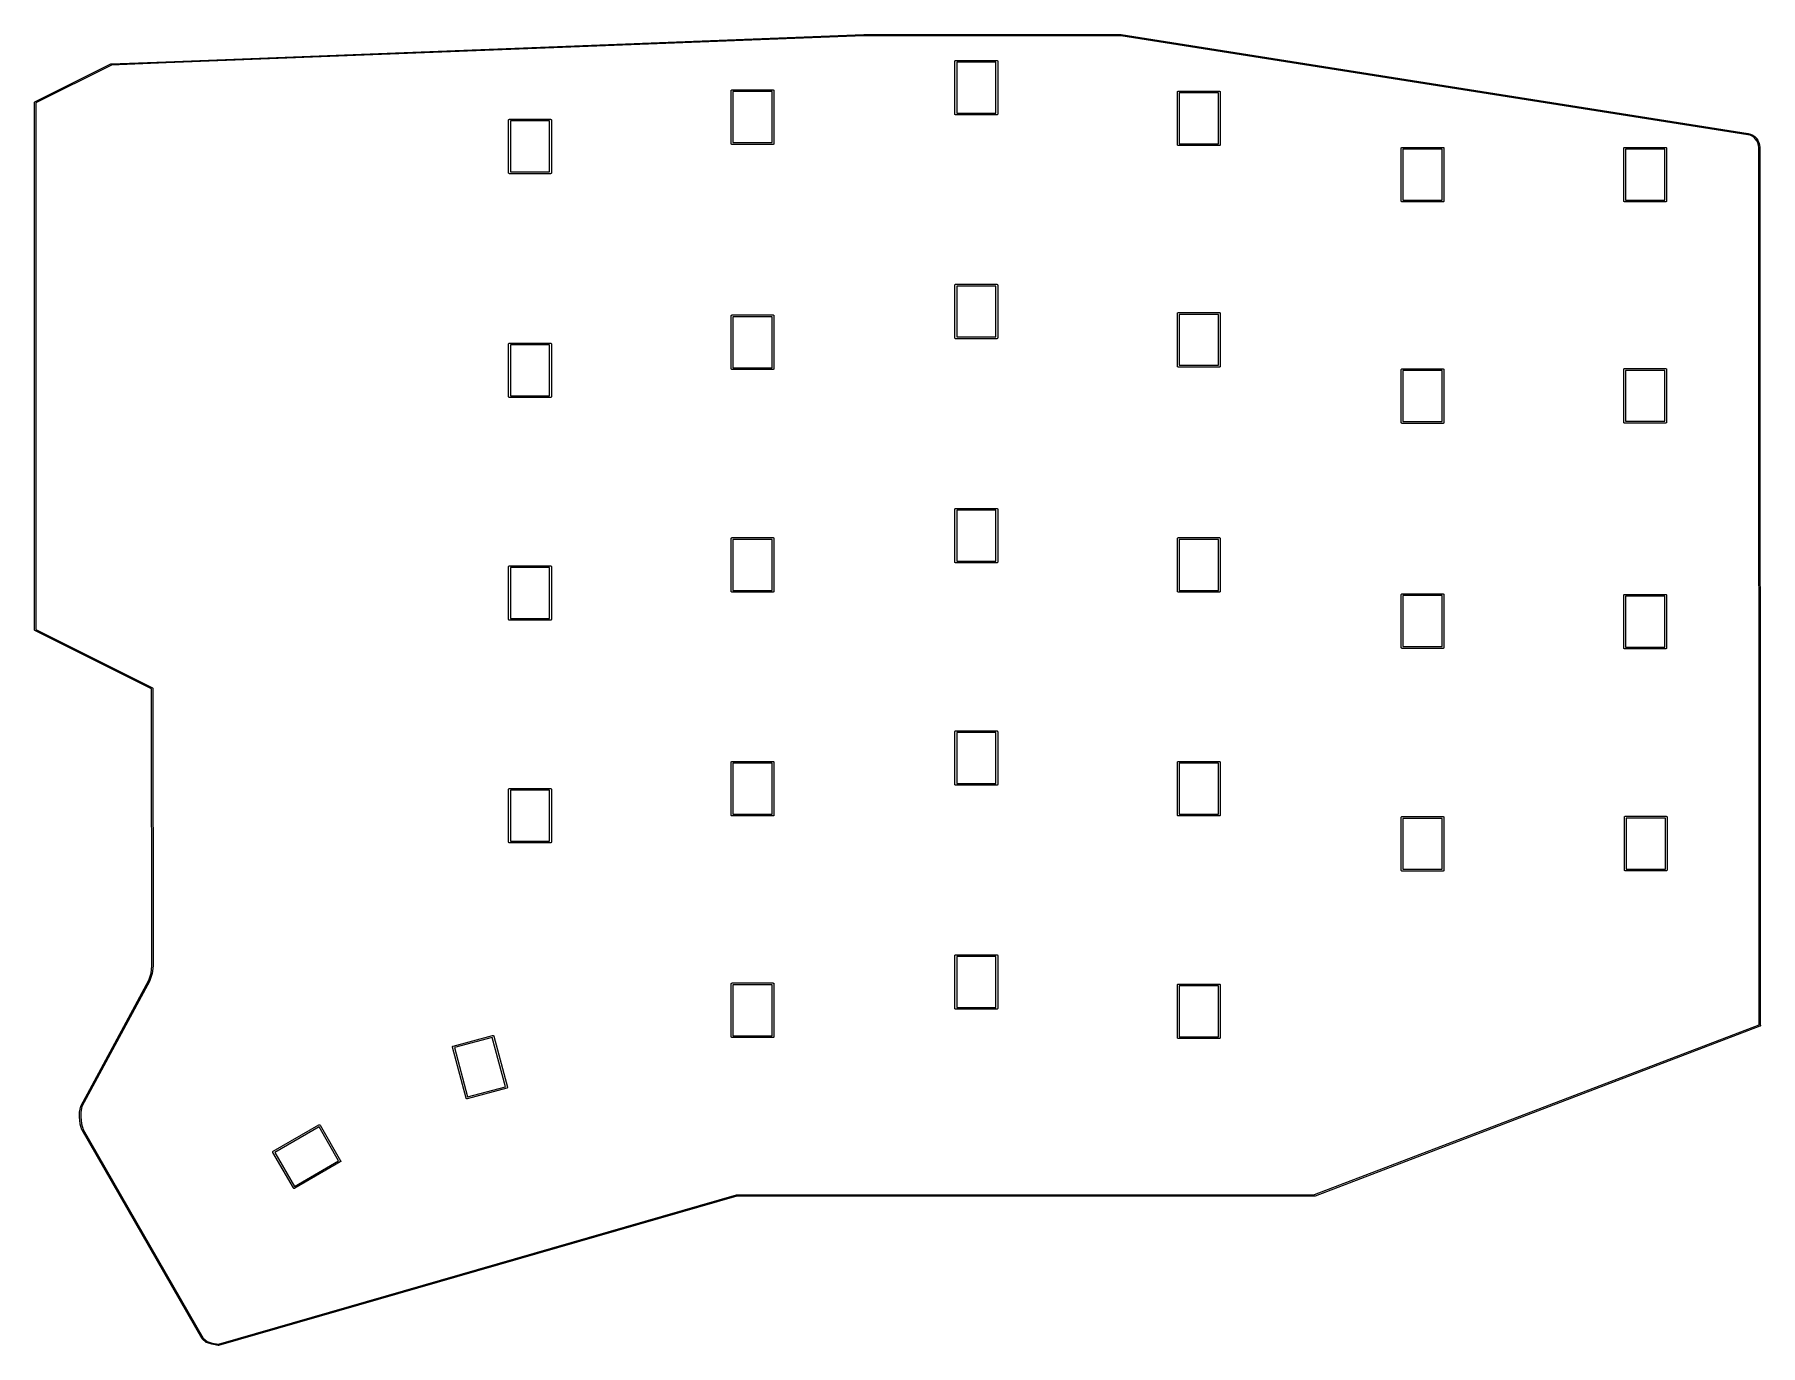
# Model space of a CAD drawing. Extents: x 78 to 226, y -147 to -35.
import ezdxf

# ---------------------------------------------------------------- set-up
doc = ezdxf.new("R2010")
doc.units = 0
doc.layers.add('BLACK', color=7, linetype='CONTINUOUS')

msp = doc.modelspace()

# ---------------------------------------------------------------- linework, layer by layer
at = {"layer": 'BLACK', "linetype": 'CONTINUOUS'}
for p, q in [((89.4239, -37.2754), (148.997, -34.9501)), ((149.001, -35.05), (89.4302, -37.3753)), ((148.997, -34.9501), (148.998, -34.95)), ((148.998, -34.95), (148.999, -34.95)), ((148.999, -34.95), (149, -34.9499)), ((149, -34.9499), (149.001, -34.95)), ((149.001, -34.95), (170.947, -34.95)), ((170.946, -35.05), (149.001, -35.05)), ((224.465, -43.4942), (170.946, -35.05)), ((170.947, -34.95), (170.948, -34.9498)), ((170.948, -34.9498), (170.951, -34.95)), ((170.951, -34.95), (170.952, -34.95)), ((170.952, -34.95), (170.954, -34.9501)), ((170.954, -34.9501), (170.955, -34.9502)), ((170.955, -34.9502), (170.956, -34.9504)), ((170.956, -34.9504), (170.96, -34.9507)), ((170.96, -34.9507), (170.961, -34.9511)), ((170.961, -34.9511), (224.484, -43.3958)), ((78.2314, -40.7034), (84.7262, -37.456)), ((84.7627, -37.5496), (78.3, -40.7809)), ((84.7262, -37.456), (84.7291, -37.4543)), ((84.7291, -37.4543), (84.7329, -37.453)), ((84.7329, -37.453), (84.7367, -37.4515)), ((84.7367, -37.4515), (84.7376, -37.4514)), ((84.7376, -37.4514), (84.7384, -37.4511)), ((84.7384, -37.4511), (84.7424, -37.4506)), ((84.7424, -37.4506), (84.7464, -37.4499)), ((84.7464, -37.4499), (84.7497, -37.45)), ((84.7497, -37.45), (89.4239, -37.2754)), ((89.4253, -37.3755), (84.7627, -37.5496)), ((89.4254, -37.3755), (89.4253, -37.3755)), ((89.4274, -37.3754), (89.4254, -37.3755)), ((89.4302, -37.3753), (89.4274, -37.3754)), ((89.4302, -37.3753), (89.4302, -37.3753)), ((156.775, -37.2308), (156.776, -37.2161)), ((156.775, -37.2345), (156.775, -37.2308)), ((156.775, -41.7271), (156.775, -37.2345)), ((156.776, -37.2161), (156.78, -37.202)), ((156.78, -37.202), (156.787, -37.1889)), ((156.787, -37.1889), (156.797, -37.1775)), ((156.797, -37.1775), (156.808, -37.1681)), ((156.808, -37.1681), (156.821, -37.1612)), ((156.821, -37.1612), (156.835, -37.1569)), ((156.835, -37.1569), (156.846, -37.1558)), ((156.846, -37.1558), (156.85, -37.1554)), ((156.85, -37.1554), (156.854, -37.1558)), ((156.854, -37.1558), (160.346, -37.1558)), ((156.925, -37.3058), (156.925, -41.6558)), ((160.275, -37.3058), (156.925, -37.3058)), ((160.275, -41.6558), (160.275, -37.3058)), ((160.346, -37.1558), (160.35, -37.1554)), ((160.35, -37.1554), (160.354, -37.1558)), ((160.354, -37.1558), (160.365, -37.1569)), ((160.365, -37.1569), (160.379, -37.1612)), ((160.379, -37.1612), (160.392, -37.1681)), ((160.392, -37.1681), (160.403, -37.1775)), ((160.403, -37.1775), (160.413, -37.1889)), ((160.413, -37.1889), (160.42, -37.202)), ((160.42, -37.202), (160.424, -37.2161)), ((160.424, -37.2161), (160.425, -37.2308)), ((160.425, -37.2308), (160.425, -37.2345)), ((160.425, -37.2345), (160.425, -41.7271)), ((137.675, -39.7484), (137.676, -39.7337)), ((137.675, -39.7521), (137.675, -39.7484)), ((137.675, -44.2447), (137.675, -39.7521)), ((137.676, -39.7337), (137.68, -39.7196)), ((137.68, -39.7196), (137.687, -39.7065)), ((137.687, -39.7065), (137.697, -39.6951)), ((137.697, -39.6951), (137.708, -39.6857)), ((137.708, -39.6857), (137.721, -39.6788)), ((137.721, -39.6788), (137.735, -39.6745)), ((137.735, -39.6745), (137.746, -39.6734)), ((137.746, -39.6734), (137.75, -39.673)), ((137.75, -39.673), (137.754, -39.6734)), ((137.754, -39.6734), (141.246, -39.6734)), ((141.246, -39.6734), (141.25, -39.673)), ((141.25, -39.673), (141.254, -39.6734)), ((141.254, -39.6734), (141.265, -39.6745)), ((141.265, -39.6745), (141.279, -39.6788)), ((141.279, -39.6788), (141.292, -39.6857)), ((141.292, -39.6857), (141.303, -39.6951)), ((141.303, -39.6951), (141.313, -39.7065)), ((141.313, -39.7065), (141.32, -39.7196)), ((141.32, -39.7196), (141.324, -39.7337)), ((141.324, -39.7337), (141.325, -39.7484)), ((141.325, -39.7484), (141.325, -39.7521)), ((141.325, -39.7521), (141.325, -44.2447)), ((175.808, -39.7873), (175.821, -39.7804)), ((175.821, -39.7804), (175.835, -39.7761)), ((175.835, -39.7761), (175.846, -39.775)), ((175.846, -39.775), (175.85, -39.7746)), ((175.85, -39.7746), (175.854, -39.775)), ((175.854, -39.775), (179.346, -39.775)), ((179.346, -39.775), (179.35, -39.7746)), ((179.35, -39.7746), (179.354, -39.775)), ((179.354, -39.775), (179.365, -39.7761)), ((179.365, -39.7761), (179.379, -39.7804)), ((179.379, -39.7804), (179.392, -39.7873)), ((78.1999, -40.7536), (78.2, -40.7493)), ((78.2, -40.7542), (78.1999, -40.7536)), ((78.2, -40.7476), (78.2001, -40.7469)), ((78.2, -40.7493), (78.2, -40.7476)), ((78.2, -48.2524), (78.2, -40.7542)), ((78.2001, -40.7469), (78.2002, -40.7437)), ((78.2002, -40.7437), (78.2005, -40.742)), ((78.2005, -40.742), (78.2007, -40.7402)), ((78.2007, -40.7402), (78.2016, -40.7372)), ((78.2016, -40.7372), (78.2023, -40.7341)), ((78.2023, -40.7341), (78.2031, -40.7325)), ((78.2031, -40.7325), (78.2036, -40.7308)), ((78.2036, -40.7308), (78.2051, -40.728)), ((78.2051, -40.728), (78.2064, -40.7251)), ((78.2064, -40.7251), (78.2074, -40.7237)), ((78.2074, -40.7237), (78.2082, -40.7221)), ((78.2082, -40.7221), (78.2102, -40.7197)), ((78.2102, -40.7197), (78.212, -40.7171)), ((78.212, -40.7171), (78.2133, -40.7159)), ((78.2133, -40.7159), (78.2145, -40.7145)), ((78.2145, -40.7145), (78.2169, -40.7125)), ((78.2169, -40.7125), (78.2192, -40.7103)), ((78.2192, -40.7103), (78.2207, -40.7094)), ((78.2207, -40.7094), (78.2221, -40.7082)), ((78.2221, -40.7082), (78.2249, -40.7067)), ((78.2249, -40.7067), (78.2254, -40.7064)), ((78.2254, -40.7064), (78.2271, -40.7056)), ((78.2271, -40.7056), (78.2308, -40.7036)), ((78.2308, -40.7036), (78.2314, -40.7034)), ((78.3, -40.7809), (78.3, -85.7191)), ((137.825, -39.8234), (137.825, -44.1734)), ((141.175, -39.8234), (137.825, -39.8234)), ((141.175, -44.1734), (141.175, -39.8234)), ((175.775, -39.85), (175.776, -39.8353)), ((175.775, -39.8537), (175.775, -39.85)), ((175.775, -44.3463), (175.775, -39.8537)), ((175.776, -39.8353), (175.78, -39.8212)), ((175.78, -39.8212), (175.787, -39.8081)), ((175.787, -39.8081), (175.797, -39.7967)), ((175.797, -39.7967), (175.808, -39.7873)), ((175.925, -39.925), (175.925, -44.275)), ((179.275, -39.925), (175.925, -39.925)), ((179.275, -44.275), (179.275, -39.925)), ((179.392, -39.7873), (179.403, -39.7967)), ((179.403, -39.7967), (179.413, -39.8081)), ((179.413, -39.8081), (179.42, -39.8212)), ((179.42, -39.8212), (179.424, -39.8353)), ((179.424, -39.8353), (179.425, -39.85)), ((179.425, -39.85), (179.425, -39.8537)), ((179.425, -39.8537), (179.425, -44.3463)), ((118.675, -42.25), (118.676, -42.2353)), ((118.675, -42.2537), (118.675, -42.25)), ((118.675, -46.7463), (118.675, -42.2537)), ((118.676, -42.2353), (118.68, -42.2212)), ((118.68, -42.2212), (118.687, -42.2081)), ((118.687, -42.2081), (118.697, -42.1967)), ((118.697, -42.1967), (118.708, -42.1873)), ((118.708, -42.1873), (118.721, -42.1804)), ((118.721, -42.1804), (118.735, -42.1761)), ((118.735, -42.1761), (118.746, -42.175)), ((118.746, -42.175), (118.75, -42.1746)), ((118.75, -42.1746), (118.754, -42.175)), ((118.754, -42.175), (122.246, -42.175)), ((118.825, -42.325), (118.825, -46.675)), ((122.175, -42.325), (118.825, -42.325)), ((122.175, -46.675), (122.175, -42.325)), ((122.246, -42.175), (122.25, -42.1746)), ((122.25, -42.1746), (122.254, -42.175)), ((122.254, -42.175), (122.265, -42.1761)), ((122.265, -42.1761), (122.279, -42.1804)), ((122.279, -42.1804), (122.292, -42.1873)), ((122.292, -42.1873), (122.303, -42.1967)), ((122.303, -42.1967), (122.313, -42.2081)), ((122.313, -42.2081), (122.32, -42.2212)), ((122.32, -42.2212), (122.324, -42.2353)), ((122.324, -42.2353), (122.325, -42.25)), ((122.325, -42.25), (122.325, -42.2537)), ((122.325, -42.2537), (122.325, -46.7463)), ((156.775, -41.7308), (156.775, -41.7271)), ((156.776, -41.7455), (156.775, -41.7308)), ((156.78, -41.7596), (156.776, -41.7455)), ((156.787, -41.7727), (156.78, -41.7596)), ((156.797, -41.7841), (156.787, -41.7727)), ((156.808, -41.7935), (156.797, -41.7841)), ((156.821, -41.8004), (156.808, -41.7935)), ((156.835, -41.8047), (156.821, -41.8004)), ((156.85, -41.8062), (156.835, -41.8047)), ((156.854, -41.8058), (156.85, -41.8062)), ((160.346, -41.8058), (156.854, -41.8058)), ((156.925, -41.6558), (160.275, -41.6558)), ((160.35, -41.8062), (160.346, -41.8058)), ((160.354, -41.8058), (160.35, -41.8062)), ((160.365, -41.8047), (160.354, -41.8058)), ((160.379, -41.8004), (160.365, -41.8047)), ((160.392, -41.7935), (160.379, -41.8004)), ((160.403, -41.7841), (160.392, -41.7935)), ((160.413, -41.7727), (160.403, -41.7841)), ((160.42, -41.7596), (160.413, -41.7727)), ((160.424, -41.7455), (160.42, -41.7596)), ((160.425, -41.7308), (160.424, -41.7455)), ((160.425, -41.7271), (160.425, -41.7308)), ((137.825, -44.1734), (141.175, -44.1734)), ((224.66, -43.5441), (224.465, -43.4942)), ((224.484, -43.3958), (224.485, -43.3961)), ((224.485, -43.3961), (224.486, -43.3961)), ((224.486, -43.3961), (224.486, -43.3961)), ((224.486, -43.3961), (224.488, -43.3968)), ((224.488, -43.3968), (224.687, -43.4476)), ((224.837, -43.6251), (224.66, -43.5441)), ((224.687, -43.4476), (224.689, -43.4479)), ((224.689, -43.4479), (224.691, -43.4488)), ((224.691, -43.4488), (224.692, -43.4489)), ((224.692, -43.4489), (224.694, -43.4497)), ((224.694, -43.4497), (224.696, -43.4503)), ((224.696, -43.4503), (224.696, -43.4505)), ((224.696, -43.4505), (224.699, -43.4515)), ((224.699, -43.4515), (224.701, -43.4525)), ((224.701, -43.4525), (224.88, -43.5348)), ((224.995, -43.7342), (224.837, -43.6251)), ((224.88, -43.5348), (224.882, -43.5354)), ((224.882, -43.5354), (224.884, -43.5368)), ((224.884, -43.5368), (224.885, -43.537)), ((224.885, -43.537), (224.887, -43.538)), ((224.887, -43.538), (224.888, -43.539)), ((224.888, -43.539), (224.889, -43.5393)), ((224.889, -43.5393), (224.891, -43.5408)), ((224.891, -43.5408), (224.893, -43.5421)), ((224.893, -43.5421), (225.053, -43.6528)), ((225.13, -43.8681), (224.995, -43.7342)), ((225.053, -43.6528), (225.054, -43.6537)), ((225.054, -43.6537), (225.057, -43.6556)), ((225.057, -43.6556), (225.057, -43.6559)), ((225.057, -43.6559), (225.059, -43.6571)), ((225.059, -43.6571), (225.06, -43.6583)), ((225.06, -43.6583), (225.06, -43.6587)), ((225.06, -43.6587), (225.063, -43.6607)), ((225.063, -43.6607), (225.064, -43.6622)), ((225.064, -43.6622), (225.201, -43.7979)), ((225.241, -44.0233), (225.13, -43.8681)), ((225.201, -43.7979), (225.203, -43.799)), ((225.203, -43.799), (225.205, -43.8013)), ((225.205, -43.8013), (225.205, -43.8017)), ((225.205, -43.8017), (225.206, -43.8032)), ((225.206, -43.8032), (225.208, -43.8046)), ((225.208, -43.8046), (225.208, -43.8051)), ((225.208, -43.8051), (225.21, -43.8074)), ((225.21, -43.8074), (225.211, -43.8091)), ((225.211, -43.8091), (225.323, -43.9663)), ((225.323, -44.1962), (225.241, -44.0233)), ((225.323, -43.9663), (225.324, -43.9677)), ((225.375, -44.3836), (225.323, -44.1962)), ((225.324, -43.9677), (225.326, -43.9703)), ((225.326, -43.9703), (225.326, -43.9708)), ((225.326, -43.9708), (225.327, -43.9724)), ((225.327, -43.9724), (225.328, -43.974)), ((225.328, -43.974), (225.328, -43.9746)), ((225.328, -43.9746), (225.33, -43.9772)), ((225.33, -43.9772), (225.33, -43.979)), ((225.33, -43.979), (225.414, -44.1545)), ((225.414, -44.1545), (225.415, -44.1561)), ((225.415, -44.1561), (225.416, -44.1589)), ((225.416, -44.1589), (225.416, -44.1593)), ((225.416, -44.1593), (225.417, -44.1612)), ((225.417, -44.1612), (225.418, -44.163)), ((225.418, -44.163), (225.418, -44.1635)), ((225.418, -44.1635), (225.419, -44.1663)), ((225.419, -44.1663), (225.419, -44.1682)), ((225.419, -44.1682), (225.472, -44.3585)), ((137.675, -44.2484), (137.675, -44.2447)), ((137.676, -44.2631), (137.675, -44.2484)), ((137.68, -44.2772), (137.676, -44.2631)), ((137.687, -44.2903), (137.68, -44.2772)), ((137.693, -44.2967), (137.687, -44.2903)), ((137.697, -44.3017), (137.693, -44.2967)), ((137.708, -44.3111), (137.697, -44.3017)), ((137.721, -44.318), (137.708, -44.3111)), ((137.735, -44.3223), (137.721, -44.318)), ((137.75, -44.3238), (137.735, -44.3223)), ((137.754, -44.3234), (137.75, -44.3238)), ((141.246, -44.3234), (137.754, -44.3234)), ((141.25, -44.3238), (141.246, -44.3234)), ((141.254, -44.3234), (141.25, -44.3238)), ((141.265, -44.3223), (141.254, -44.3234)), ((141.279, -44.318), (141.265, -44.3223)), ((141.292, -44.3111), (141.279, -44.318)), ((141.303, -44.3017), (141.292, -44.3111)), ((141.313, -44.2903), (141.303, -44.3017)), ((141.32, -44.2772), (141.313, -44.2903)), ((141.324, -44.2631), (141.32, -44.2772)), ((141.325, -44.2484), (141.324, -44.2631)), ((141.325, -44.2447), (141.325, -44.2484)), ((175.775, -44.35), (175.775, -44.3463)), ((175.776, -44.3647), (175.775, -44.35)), ((175.78, -44.3788), (175.776, -44.3647)), ((175.787, -44.3919), (175.78, -44.3788)), ((175.793, -44.3994), (175.787, -44.3919)), ((175.797, -44.4033), (175.793, -44.3994)), ((175.808, -44.4127), (175.797, -44.4033)), ((175.821, -44.4196), (175.808, -44.4127)), ((175.835, -44.4239), (175.821, -44.4196)), ((175.85, -44.4254), (175.835, -44.4239)), ((175.854, -44.425), (175.85, -44.4254)), ((179.346, -44.425), (175.854, -44.425)), ((175.925, -44.275), (179.275, -44.275)), ((179.35, -44.4254), (179.346, -44.425)), ((179.354, -44.425), (179.35, -44.4254)), ((179.359, -44.4244), (179.354, -44.425)), ((179.365, -44.4239), (179.359, -44.4244)), ((179.379, -44.4196), (179.365, -44.4239)), ((179.392, -44.4127), (179.379, -44.4196)), ((179.403, -44.4033), (179.392, -44.4127)), ((179.413, -44.3919), (179.403, -44.4033)), ((179.42, -44.3788), (179.413, -44.3919)), ((179.424, -44.3647), (179.42, -44.3788)), ((179.425, -44.3537), (179.424, -44.3647)), ((179.425, -44.3463), (179.425, -44.35)), ((179.425, -44.35), (179.425, -44.3537)), ((179.425, -44.3537), (179.425, -44.3537)), ((194.875, -44.65), (194.876, -44.6353)), ((194.875, -44.6537), (194.875, -44.65)), ((194.875, -49.1463), (194.875, -44.6537)), ((194.876, -44.6353), (194.88, -44.6212)), ((194.88, -44.6212), (194.887, -44.6081)), ((194.887, -44.6081), (194.897, -44.5967)), ((194.897, -44.5967), (194.908, -44.5873)), ((194.908, -44.5873), (194.921, -44.5804)), ((194.921, -44.5804), (194.935, -44.5761)), ((194.935, -44.5761), (194.946, -44.575)), ((194.946, -44.575), (194.95, -44.5746)), ((194.95, -44.5746), (194.954, -44.575)), ((194.954, -44.575), (198.446, -44.575)), ((195.025, -44.725), (195.025, -49.075)), ((198.375, -44.725), (195.025, -44.725)), ((198.375, -49.075), (198.375, -44.725)), ((198.446, -44.575), (198.45, -44.5746)), ((198.45, -44.5746), (198.454, -44.575)), ((198.454, -44.575), (198.465, -44.5761)), ((198.465, -44.5761), (198.479, -44.5804)), ((198.479, -44.5804), (198.492, -44.5873)), ((198.492, -44.5873), (198.503, -44.5967)), ((198.503, -44.5967), (198.513, -44.6081)), ((198.513, -44.6081), (198.52, -44.6212)), ((198.52, -44.6212), (198.524, -44.6353)), ((198.524, -44.6353), (198.525, -44.65)), ((198.525, -44.65), (198.525, -44.6537)), ((198.525, -44.6537), (198.525, -49.1463)), ((213.875, -44.6514), (213.876, -44.6367)), ((213.875, -44.6551), (213.875, -44.6514)), ((213.875, -49.1477), (213.875, -44.6551)), ((213.876, -44.6367), (213.88, -44.6226)), ((213.88, -44.6226), (213.887, -44.6095)), ((213.887, -44.6095), (213.897, -44.5981)), ((213.897, -44.5981), (213.908, -44.5887)), ((213.908, -44.5887), (213.921, -44.5818)), ((213.921, -44.5818), (213.935, -44.5775)), ((213.935, -44.5775), (213.946, -44.5764)), ((213.946, -44.5764), (213.95, -44.576)), ((213.95, -44.576), (213.954, -44.5764)), ((213.954, -44.5764), (217.446, -44.5764)), ((214.025, -44.7264), (214.025, -49.0764)), ((217.375, -44.7264), (214.025, -44.7264)), ((217.375, -49.0764), (217.375, -44.7264)), ((217.446, -44.5764), (217.45, -44.576)), ((217.45, -44.576), (217.454, -44.5764)), ((217.454, -44.5764), (217.465, -44.5775)), ((217.465, -44.5775), (217.479, -44.5818)), ((217.479, -44.5818), (217.492, -44.5887)), ((217.492, -44.5887), (217.503, -44.5981)), ((217.503, -44.5981), (217.513, -44.6095)), ((217.513, -44.6095), (217.52, -44.6226)), ((217.52, -44.6226), (217.524, -44.6367)), ((217.524, -44.6367), (217.525, -44.6514)), ((217.525, -44.6514), (217.525, -44.6551)), ((217.525, -44.6551), (217.525, -49.1477)), ((225.393, -44.5842), (225.375, -44.3836)), ((225.42, -119.439), (225.393, -44.5842)), ((225.472, -44.3585), (225.473, -44.3604)), ((225.473, -44.3604), (225.473, -44.3632)), ((225.473, -44.3632), (225.473, -44.3636)), ((225.473, -44.3636), (225.474, -44.3656)), ((225.474, -44.3656), (225.474, -44.3676)), ((225.474, -44.3676), (225.474, -44.368)), ((225.474, -44.368), (225.474, -44.3709)), ((225.474, -44.3709), (225.474, -44.3729)), ((225.474, -44.3729), (225.493, -44.5772)), ((225.493, -44.5772), (225.493, -44.5794)), ((225.493, -44.5794), (225.493, -44.5796)), ((225.493, -44.5796), (225.493, -44.5798)), ((225.493, -44.5798), (225.493, -44.5819)), ((225.493, -44.5819), (225.52, -119.444)), ((118.675, -46.75), (118.675, -46.7463)), ((118.676, -46.7647), (118.675, -46.75)), ((118.68, -46.7788), (118.676, -46.7647)), ((118.687, -46.7919), (118.68, -46.7788)), ((118.697, -46.8033), (118.687, -46.7919)), ((118.708, -46.8127), (118.697, -46.8033)), ((118.721, -46.8196), (118.708, -46.8127)), ((118.735, -46.8239), (118.721, -46.8196)), ((118.75, -46.8254), (118.735, -46.8239)), ((118.754, -46.825), (118.75, -46.8254)), ((122.246, -46.825), (118.754, -46.825)), ((118.825, -46.675), (122.175, -46.675)), ((122.25, -46.8254), (122.246, -46.825)), ((122.254, -46.825), (122.25, -46.8254)), ((122.265, -46.8239), (122.254, -46.825)), ((122.279, -46.8196), (122.265, -46.8239)), ((122.292, -46.8127), (122.279, -46.8196)), ((122.303, -46.8033), (122.292, -46.8127)), ((122.313, -46.7919), (122.303, -46.8033)), ((122.32, -46.7788), (122.313, -46.7919)), ((122.324, -46.7647), (122.32, -46.7788)), ((122.325, -46.75), (122.324, -46.7647)), ((122.325, -46.7463), (122.325, -46.75)), ((78.2, -48.2525), (78.2, -48.2524)), ((78.2, -85.7458), (78.2, -48.2525)), ((194.875, -49.15), (194.875, -49.1463)), ((194.876, -49.1647), (194.875, -49.15)), ((194.88, -49.1788), (194.876, -49.1647)), ((194.887, -49.1919), (194.88, -49.1788)), ((194.897, -49.2033), (194.887, -49.1919)), ((194.908, -49.2127), (194.897, -49.2033)), ((194.921, -49.2196), (194.908, -49.2127)), ((194.935, -49.2239), (194.921, -49.2196)), ((194.95, -49.2254), (194.935, -49.2239)), ((194.954, -49.225), (194.95, -49.2254)), ((198.446, -49.225), (194.954, -49.225)), ((195.025, -49.075), (198.375, -49.075)), ((198.45, -49.2254), (198.446, -49.225)), ((198.454, -49.225), (198.45, -49.2254)), ((198.465, -49.2239), (198.454, -49.225)), ((198.479, -49.2196), (198.465, -49.2239)), ((198.492, -49.2127), (198.479, -49.2196)), ((198.503, -49.2033), (198.492, -49.2127)), ((198.513, -49.1919), (198.503, -49.2033)), ((198.52, -49.1788), (198.513, -49.1919)), ((198.524, -49.1647), (198.52, -49.1788)), ((198.525, -49.15), (198.524, -49.1647)), ((198.525, -49.1463), (198.525, -49.15)), ((213.875, -49.1514), (213.875, -49.1477)), ((213.876, -49.1661), (213.875, -49.1514)), ((213.88, -49.1802), (213.876, -49.1661)), ((213.887, -49.1933), (213.88, -49.1802)), ((213.896, -49.2033), (213.887, -49.1933)), ((213.897, -49.2047), (213.896, -49.2033)), ((213.908, -49.2141), (213.897, -49.2047)), ((213.921, -49.221), (213.908, -49.2141)), ((213.935, -49.2253), (213.921, -49.221)), ((213.95, -49.2268), (213.935, -49.2253)), ((213.954, -49.2264), (213.95, -49.2268)), ((217.446, -49.2264), (213.954, -49.2264)), ((214.025, -49.0764), (217.375, -49.0764)), ((217.45, -49.2268), (217.446, -49.2264)), ((217.454, -49.2264), (217.45, -49.2268)), ((217.465, -49.2253), (217.454, -49.2264)), ((217.479, -49.221), (217.465, -49.2253)), ((217.492, -49.2141), (217.479, -49.221)), ((217.503, -49.2047), (217.492, -49.2141)), ((217.513, -49.1933), (217.503, -49.2047)), ((217.52, -49.1802), (217.513, -49.1933)), ((217.524, -49.1661), (217.52, -49.1802)), ((217.525, -49.1514), (217.524, -49.1661)), ((217.525, -49.1477), (217.525, -49.1514)), ((156.775, -56.3308), (156.776, -56.3161)), ((156.775, -56.3345), (156.775, -56.3308)), ((156.775, -60.8271), (156.775, -56.3345)), ((156.776, -56.3161), (156.78, -56.302)), ((156.78, -56.302), (156.787, -56.2889)), ((156.787, -56.2889), (156.797, -56.2775)), ((156.797, -56.2775), (156.808, -56.2681)), ((156.808, -56.2681), (156.821, -56.2612)), ((156.821, -56.2612), (156.835, -56.2569)), ((156.835, -56.2569), (156.846, -56.2558)), ((156.846, -56.2558), (156.85, -56.2554)), ((156.85, -56.2554), (156.854, -56.2558)), ((156.854, -56.2558), (160.346, -56.2558)), ((156.925, -56.4058), (156.925, -60.7558)), ((160.275, -56.4058), (156.925, -56.4058)), ((160.275, -60.7558), (160.275, -56.4058)), ((160.346, -56.2558), (160.35, -56.2554)), ((160.35, -56.2554), (160.354, -56.2558)), ((160.354, -56.2558), (160.365, -56.2569)), ((160.365, -56.2569), (160.379, -56.2612)), ((160.379, -56.2612), (160.392, -56.2681)), ((160.392, -56.2681), (160.403, -56.2775)), ((160.403, -56.2775), (160.413, -56.2889)), ((160.413, -56.2889), (160.42, -56.302)), ((160.42, -56.302), (160.424, -56.3161)), ((160.424, -56.3161), (160.425, -56.3308)), ((160.425, -56.3308), (160.425, -56.3345)), ((160.425, -56.3345), (160.425, -60.8271)), ((137.675, -58.95), (137.676, -58.9353)), ((137.676, -58.9353), (137.68, -58.9212)), ((137.68, -58.9212), (137.687, -58.9081)), ((137.687, -58.9081), (137.697, -58.8967)), ((137.697, -58.8967), (137.708, -58.8873)), ((137.708, -58.8873), (137.721, -58.8804)), ((137.721, -58.8804), (137.735, -58.8761)), ((137.735, -58.8761), (137.746, -58.875)), ((137.746, -58.875), (137.75, -58.8746)), ((137.75, -58.8746), (137.754, -58.875)), ((137.754, -58.875), (141.246, -58.875)), ((141.246, -58.875), (141.25, -58.8746)), ((141.25, -58.8746), (141.254, -58.875)), ((141.254, -58.875), (141.265, -58.8761)), ((141.265, -58.8761), (141.279, -58.8804)), ((141.279, -58.8804), (141.292, -58.8873)), ((141.292, -58.8873), (141.303, -58.8967)), ((141.303, -58.8967), (141.313, -58.9081)), ((141.313, -58.9081), (141.32, -58.9212)), ((141.32, -58.9212), (141.324, -58.9353)), ((141.324, -58.9353), (141.325, -58.95)), ((175.775, -58.7484), (175.776, -58.7337)), ((175.775, -58.7521), (175.775, -58.7484)), ((175.775, -63.2447), (175.775, -58.7521)), ((175.776, -58.7337), (175.78, -58.7196)), ((175.78, -58.7196), (175.787, -58.7065)), ((175.787, -58.7065), (175.797, -58.6951)), ((175.797, -58.6951), (175.808, -58.6857)), ((175.808, -58.6857), (175.821, -58.6788)), ((175.821, -58.6788), (175.835, -58.6745)), ((175.835, -58.6745), (175.846, -58.6734)), ((175.846, -58.6734), (175.85, -58.673)), ((175.85, -58.673), (175.854, -58.6734)), ((175.854, -58.6734), (179.346, -58.6734)), ((175.925, -58.8234), (175.925, -63.1734)), ((179.275, -58.8234), (175.925, -58.8234)), ((179.275, -63.1734), (179.275, -58.8234)), ((179.346, -58.6734), (179.35, -58.673)), ((179.35, -58.673), (179.354, -58.6734)), ((179.354, -58.6734), (179.365, -58.6745)), ((179.365, -58.6745), (179.379, -58.6788)), ((179.379, -58.6788), (179.392, -58.6857)), ((179.392, -58.6857), (179.403, -58.6951)), ((179.403, -58.6951), (179.413, -58.7065)), ((179.413, -58.7065), (179.42, -58.7196)), ((179.42, -58.7196), (179.424, -58.7337)), ((179.424, -58.7337), (179.425, -58.7484)), ((179.425, -58.7484), (179.425, -58.7521)), ((179.425, -58.7521), (179.425, -63.2447)), ((137.675, -58.9537), (137.675, -58.95)), ((137.675, -63.4463), (137.675, -58.9537)), ((137.825, -59.025), (137.825, -63.375)), ((141.175, -59.025), (137.825, -59.025)), ((141.175, -63.375), (141.175, -59.025)), ((141.325, -58.95), (141.325, -58.9537)), ((141.325, -58.9537), (141.325, -63.4463)), ((118.675, -61.35), (118.676, -61.3353)), ((118.675, -61.3537), (118.675, -61.35)), ((118.675, -65.8463), (118.675, -61.3537)), ((118.676, -61.3353), (118.68, -61.3212)), ((118.68, -61.3212), (118.687, -61.3081)), ((118.687, -61.3081), (118.697, -61.2967)), ((118.697, -61.2967), (118.708, -61.2873)), ((118.708, -61.2873), (118.721, -61.2804)), ((118.721, -61.2804), (118.735, -61.2761)), ((118.735, -61.2761), (118.746, -61.275)), ((118.746, -61.275), (118.75, -61.2746)), ((118.75, -61.2746), (118.754, -61.275)), ((118.754, -61.275), (122.246, -61.275)), ((118.825, -61.425), (118.825, -65.775)), ((122.175, -61.425), (118.825, -61.425)), ((122.175, -65.775), (122.175, -61.425)), ((122.246, -61.275), (122.25, -61.2746)), ((122.25, -61.2746), (122.254, -61.275)), ((122.254, -61.275), (122.265, -61.2761)), ((122.265, -61.2761), (122.279, -61.2804)), ((122.279, -61.2804), (122.292, -61.2873)), ((122.292, -61.2873), (122.303, -61.2967)), ((122.303, -61.2967), (122.313, -61.3081)), ((122.313, -61.3081), (122.32, -61.3212)), ((122.32, -61.3212), (122.324, -61.3353)), ((122.324, -61.3353), (122.325, -61.35)), ((122.325, -61.35), (122.325, -61.3537)), ((122.325, -61.3537), (122.325, -65.8463)), ((156.775, -60.8308), (156.775, -60.8271)), ((156.776, -60.8455), (156.775, -60.8308)), ((156.78, -60.8596), (156.776, -60.8455)), ((156.787, -60.8727), (156.78, -60.8596)), ((156.797, -60.8841), (156.787, -60.8727)), ((156.808, -60.8935), (156.797, -60.8841)), ((156.821, -60.9004), (156.808, -60.8935)), ((156.835, -60.9047), (156.821, -60.9004)), ((156.85, -60.9062), (156.835, -60.9047)), ((156.854, -60.9058), (156.85, -60.9062)), ((160.346, -60.9058), (156.854, -60.9058)), ((156.925, -60.7558), (160.275, -60.7558)), ((160.35, -60.9062), (160.346, -60.9058)), ((160.354, -60.9058), (160.35, -60.9062)), ((160.365, -60.9047), (160.354, -60.9058)), ((160.379, -60.9004), (160.365, -60.9047)), ((160.392, -60.8935), (160.379, -60.9004)), ((160.403, -60.8841), (160.392, -60.8935)), ((160.413, -60.8727), (160.403, -60.8841)), ((160.42, -60.8596), (160.413, -60.8727)), ((160.424, -60.8455), (160.42, -60.8596)), ((160.425, -60.8308), (160.424, -60.8455)), ((160.425, -60.8271), (160.425, -60.8308)), ((175.775, -63.2484), (175.775, -63.2447)), ((175.776, -63.2631), (175.775, -63.2484)), ((175.78, -63.2772), (175.776, -63.2631)), ((175.787, -63.2903), (175.78, -63.2772)), ((175.797, -63.3017), (175.787, -63.2903)), ((175.808, -63.3111), (175.797, -63.3017)), ((175.821, -63.318), (175.808, -63.3111)), ((175.835, -63.3223), (175.821, -63.318)), ((175.85, -63.3238), (175.835, -63.3223)), ((175.854, -63.3234), (175.85, -63.3238)), ((179.346, -63.3234), (175.854, -63.3234)), ((175.925, -63.1734), (179.275, -63.1734)), ((179.35, -63.3238), (179.346, -63.3234)), ((179.354, -63.3234), (179.35, -63.3238)), ((179.365, -63.3223), (179.354, -63.3234)), ((179.379, -63.318), (179.365, -63.3223)), ((179.392, -63.3111), (179.379, -63.318)), ((179.403, -63.3017), (179.392, -63.3111)), ((179.413, -63.2903), (179.403, -63.3017)), ((179.42, -63.2772), (179.413, -63.2903)), ((179.424, -63.2631), (179.42, -63.2772)), ((179.425, -63.2484), (179.424, -63.2631)), ((179.425, -63.2447), (179.425, -63.2484)), ((137.675, -63.45), (137.675, -63.4463)), ((137.676, -63.4647), (137.675, -63.45)), ((137.68, -63.4788), (137.676, -63.4647)), ((137.687, -63.4919), (137.68, -63.4788)), ((137.692, -63.4972), (137.687, -63.4919)), ((137.697, -63.5033), (137.692, -63.4972)), ((137.708, -63.5127), (137.697, -63.5033)), ((137.721, -63.5196), (137.708, -63.5127)), ((137.735, -63.5239), (137.721, -63.5196)), ((137.75, -63.5254), (137.735, -63.5239)), ((137.754, -63.525), (137.75, -63.5254)), ((141.246, -63.525), (137.754, -63.525)), ((137.825, -63.375), (141.175, -63.375)), ((141.25, -63.5254), (141.246, -63.525)), ((141.254, -63.525), (141.25, -63.5254)), ((141.265, -63.5239), (141.254, -63.525)), ((141.279, -63.5196), (141.265, -63.5239)), ((141.292, -63.5127), (141.279, -63.5196)), ((141.303, -63.5033), (141.292, -63.5127)), ((141.313, -63.4919), (141.303, -63.5033)), ((141.32, -63.4788), (141.313, -63.4919)), ((141.324, -63.4647), (141.32, -63.4788)), ((141.325, -63.45), (141.324, -63.4647)), ((141.325, -63.4463), (141.325, -63.45)), ((194.875, -63.55), (194.876, -63.5353)), ((194.875, -63.5537), (194.875, -63.55)), ((194.875, -68.0463), (194.875, -63.5537)), ((194.876, -63.5353), (194.88, -63.5212)), ((194.88, -63.5212), (194.887, -63.5081)), ((194.887, -63.5081), (194.897, -63.4967)), ((194.897, -63.4967), (194.908, -63.4873)), ((194.908, -63.4873), (194.921, -63.4804)), ((194.921, -63.4804), (194.935, -63.4761)), ((194.935, -63.4761), (194.946, -63.475)), ((194.946, -63.475), (194.95, -63.4746)), ((194.95, -63.4746), (194.954, -63.475)), ((194.954, -63.475), (198.446, -63.475)), ((195.025, -63.625), (195.025, -67.975)), ((198.375, -63.625), (195.025, -63.625)), ((198.375, -67.975), (198.375, -63.625)), ((198.446, -63.475), (198.45, -63.4746)), ((198.45, -63.4746), (198.454, -63.475)), ((198.454, -63.475), (198.465, -63.4761)), ((198.465, -63.4761), (198.479, -63.4804)), ((198.479, -63.4804), (198.492, -63.4873)), ((198.492, -63.4873), (198.503, -63.4967)), ((198.503, -63.4967), (198.513, -63.5081)), ((198.513, -63.5081), (198.52, -63.5212)), ((198.52, -63.5212), (198.524, -63.5353)), ((198.524, -63.5353), (198.525, -63.55)), ((198.525, -63.55), (198.525, -63.5537)), ((198.525, -63.5537), (198.525, -68.0463)), ((213.875, -63.526), (213.876, -63.5113)), ((213.875, -63.5297), (213.875, -63.526)), ((213.875, -68.0223), (213.875, -63.5297)), ((213.876, -63.5113), (213.88, -63.4972)), ((213.88, -63.4972), (213.887, -63.4841)), ((213.887, -63.4841), (213.897, -63.4727)), ((213.897, -63.4727), (213.908, -63.4633)), ((213.908, -63.4633), (213.921, -63.4564)), ((213.921, -63.4564), (213.935, -63.4521)), ((213.935, -63.4521), (213.946, -63.451)), ((213.946, -63.451), (213.95, -63.4506)), ((213.95, -63.4506), (213.954, -63.451)), ((213.954, -63.451), (217.446, -63.451)), ((214.025, -63.601), (214.025, -67.951)), ((217.375, -63.601), (214.025, -63.601)), ((217.375, -67.951), (217.375, -63.601)), ((217.446, -63.451), (217.45, -63.4506)), ((217.45, -63.4506), (217.454, -63.451)), ((217.454, -63.451), (217.465, -63.4521)), ((217.465, -63.4521), (217.479, -63.4564)), ((217.479, -63.4564), (217.492, -63.4633)), ((217.492, -63.4633), (217.503, -63.4727)), ((217.503, -63.4727), (217.513, -63.4841)), ((217.513, -63.4841), (217.52, -63.4972)), ((217.52, -63.4972), (217.524, -63.5113)), ((217.524, -63.5113), (217.525, -63.526)), ((217.525, -63.526), (217.525, -63.5297)), ((217.525, -63.5297), (217.525, -68.0223)), ((118.675, -65.85), (118.675, -65.8463)), ((118.676, -65.8647), (118.675, -65.85)), ((118.68, -65.8788), (118.676, -65.8647)), ((118.687, -65.8919), (118.68, -65.8788)), ((118.697, -65.9033), (118.687, -65.8919)), ((118.708, -65.9127), (118.697, -65.9033)), ((118.721, -65.9196), (118.708, -65.9127)), ((118.735, -65.9239), (118.721, -65.9196)), ((118.75, -65.9254), (118.735, -65.9239)), ((118.754, -65.925), (118.75, -65.9254)), ((122.246, -65.925), (118.754, -65.925)), ((118.825, -65.775), (122.175, -65.775)), ((122.25, -65.9254), (122.246, -65.925)), ((122.254, -65.925), (122.25, -65.9254)), ((122.265, -65.9239), (122.254, -65.925)), ((122.279, -65.9196), (122.265, -65.9239)), ((122.292, -65.9127), (122.279, -65.9196)), ((122.303, -65.9033), (122.292, -65.9127)), ((122.313, -65.8919), (122.303, -65.9033)), ((122.32, -65.8788), (122.313, -65.8919)), ((122.324, -65.8647), (122.32, -65.8788)), ((122.325, -65.85), (122.324, -65.8647)), ((122.325, -65.8463), (122.325, -65.85)), ((194.875, -68.05), (194.875, -68.0463)), ((194.876, -68.0647), (194.875, -68.05)), ((194.88, -68.0788), (194.876, -68.0647)), ((194.887, -68.0919), (194.88, -68.0788)), ((194.895, -68.1014), (194.887, -68.0919)), ((194.897, -68.1033), (194.895, -68.1014)), ((194.908, -68.1127), (194.897, -68.1033)), ((194.921, -68.1196), (194.908, -68.1127)), ((194.935, -68.1239), (194.921, -68.1196)), ((194.95, -68.1254), (194.935, -68.1239)), ((194.954, -68.125), (194.95, -68.1254)), ((198.446, -68.125), (194.954, -68.125)), ((195.025, -67.975), (198.375, -67.975)), ((198.45, -68.1254), (198.446, -68.125)), ((198.454, -68.125), (198.45, -68.1254)), ((198.465, -68.1239), (198.454, -68.125)), ((198.479, -68.1196), (198.465, -68.1239)), ((198.492, -68.1127), (198.479, -68.1196)), ((198.503, -68.1033), (198.492, -68.1127)), ((198.513, -68.0919), (198.503, -68.1033)), ((198.52, -68.0788), (198.513, -68.0919)), ((198.524, -68.0647), (198.52, -68.0788)), ((198.525, -68.05), (198.524, -68.0647)), ((198.525, -68.0463), (198.525, -68.05)), ((213.875, -68.026), (213.875, -68.0223)), ((213.876, -68.0407), (213.875, -68.026)), ((213.88, -68.0548), (213.876, -68.0407)), ((213.887, -68.0679), (213.88, -68.0548)), ((213.896, -68.0788), (213.887, -68.0679)), ((213.897, -68.0793), (213.896, -68.0788)), ((213.908, -68.0887), (213.897, -68.0793)), ((213.921, -68.0956), (213.908, -68.0887)), ((213.935, -68.0999), (213.921, -68.0956)), ((213.95, -68.1014), (213.935, -68.0999)), ((213.954, -68.101), (213.95, -68.1014)), ((217.446, -68.101), (213.954, -68.101)), ((214.025, -67.951), (217.375, -67.951)), ((217.45, -68.1014), (217.446, -68.101)), ((217.454, -68.101), (217.45, -68.1014)), ((217.465, -68.0999), (217.454, -68.101)), ((217.479, -68.0956), (217.465, -68.0999)), ((217.492, -68.0887), (217.479, -68.0956)), ((217.503, -68.0793), (217.492, -68.0887)), ((217.513, -68.0679), (217.503, -68.0793)), ((217.52, -68.0548), (217.513, -68.0679)), ((217.524, -68.0407), (217.52, -68.0548)), ((217.525, -68.026), (217.524, -68.0407)), ((217.525, -68.0223), (217.525, -68.026)), ((156.775, -75.4562), (156.776, -75.4415)), ((156.775, -75.4599), (156.775, -75.4562)), ((156.775, -79.9525), (156.775, -75.4599)), ((156.776, -75.4415), (156.78, -75.4274)), ((156.78, -75.4274), (156.787, -75.4143)), ((156.787, -75.4143), (156.797, -75.4029)), ((156.797, -75.4029), (156.808, -75.3935)), ((156.808, -75.3935), (156.821, -75.3866)), ((156.821, -75.3866), (156.835, -75.3823)), ((156.835, -75.3823), (156.846, -75.3812)), ((156.846, -75.3812), (156.85, -75.3808)), ((156.85, -75.3808), (156.854, -75.3812)), ((156.854, -75.3812), (160.346, -75.3812)), ((156.925, -75.5312), (156.925, -79.8812)), ((160.275, -75.5312), (156.925, -75.5312)), ((160.275, -79.8812), (160.275, -75.5312)), ((160.346, -75.3812), (160.35, -75.3808)), ((160.35, -75.3808), (160.354, -75.3812)), ((160.354, -75.3812), (160.365, -75.3823)), ((160.365, -75.3823), (160.379, -75.3866)), ((160.379, -75.3866), (160.392, -75.3935)), ((160.392, -75.3935), (160.403, -75.4029)), ((160.403, -75.4029), (160.413, -75.4143)), ((160.413, -75.4143), (160.42, -75.4274)), ((160.42, -75.4274), (160.424, -75.4415)), ((160.424, -75.4415), (160.425, -75.4562)), ((160.425, -75.4562), (160.425, -75.4599)), ((160.425, -75.4599), (160.425, -79.9525)), ((137.675, -77.95), (137.676, -77.9353)), ((137.675, -77.9537), (137.675, -77.95)), ((137.675, -82.4463), (137.675, -77.9537)), ((137.676, -77.9353), (137.68, -77.9212)), ((137.68, -77.9212), (137.687, -77.9081)), ((137.687, -77.9081), (137.697, -77.8967)), ((137.697, -77.8967), (137.708, -77.8873)), ((137.708, -77.8873), (137.721, -77.8804)), ((137.721, -77.8804), (137.735, -77.8761)), ((137.735, -77.8761), (137.746, -77.875)), ((137.746, -77.875), (137.75, -77.8746)), ((137.75, -77.8746), (137.754, -77.875)), ((137.754, -77.875), (141.246, -77.875)), ((137.825, -78.025), (137.825, -82.375)), ((141.175, -78.025), (137.825, -78.025)), ((141.175, -82.375), (141.175, -78.025)), ((141.246, -77.875), (141.25, -77.8746)), ((141.25, -77.8746), (141.254, -77.875)), ((141.254, -77.875), (141.265, -77.8761)), ((141.265, -77.8761), (141.279, -77.8804)), ((141.279, -77.8804), (141.292, -77.8873)), ((141.292, -77.8873), (141.303, -77.8967)), ((141.303, -77.8967), (141.313, -77.9081)), ((141.313, -77.9081), (141.32, -77.9212)), ((141.32, -77.9212), (141.324, -77.9353)), ((141.324, -77.9353), (141.325, -77.95)), ((141.325, -77.95), (141.325, -77.9537)), ((141.325, -77.9537), (141.325, -82.4463)), ((175.775, -77.95), (175.776, -77.9353)), ((175.775, -77.9537), (175.775, -77.95)), ((175.775, -82.4463), (175.775, -77.9537)), ((175.776, -77.9353), (175.78, -77.9212)), ((175.78, -77.9212), (175.787, -77.9081)), ((175.787, -77.9081), (175.797, -77.8967)), ((175.797, -77.8967), (175.808, -77.8873)), ((175.808, -77.8873), (175.821, -77.8804)), ((175.821, -77.8804), (175.835, -77.8761)), ((175.835, -77.8761), (175.846, -77.875)), ((175.846, -77.875), (175.85, -77.8746)), ((175.85, -77.8746), (175.854, -77.875)), ((175.854, -77.875), (179.346, -77.875)), ((175.925, -78.025), (175.925, -82.375)), ((179.275, -78.025), (175.925, -78.025)), ((179.275, -82.375), (179.275, -78.025)), ((179.346, -77.875), (179.35, -77.8746)), ((179.35, -77.8746), (179.354, -77.875)), ((179.354, -77.875), (179.365, -77.8761)), ((179.365, -77.8761), (179.379, -77.8804)), ((179.379, -77.8804), (179.392, -77.8873)), ((179.392, -77.8873), (179.403, -77.8967)), ((179.403, -77.8967), (179.413, -77.9081)), ((179.413, -77.9081), (179.42, -77.9212)), ((179.42, -77.9212), (179.424, -77.9353)), ((179.424, -77.9353), (179.425, -77.95)), ((179.425, -77.95), (179.425, -77.9537)), ((179.425, -77.9537), (179.425, -82.4463)), ((118.675, -80.35), (118.676, -80.3353)), ((118.675, -80.3537), (118.675, -80.35)), ((118.675, -84.8463), (118.675, -80.3537)), ((118.676, -80.3353), (118.68, -80.3212)), ((118.68, -80.3212), (118.687, -80.3081)), ((118.687, -80.3081), (118.697, -80.2967)), ((118.697, -80.2967), (118.708, -80.2873)), ((118.708, -80.2873), (118.721, -80.2804)), ((118.721, -80.2804), (118.735, -80.2761)), ((118.735, -80.2761), (118.746, -80.275)), ((118.746, -80.275), (118.75, -80.2746)), ((118.75, -80.2746), (118.754, -80.275)), ((118.754, -80.275), (122.246, -80.275)), ((118.825, -80.425), (118.825, -84.775)), ((122.175, -80.425), (118.825, -80.425)), ((122.175, -84.775), (122.175, -80.425)), ((122.246, -80.275), (122.25, -80.2746)), ((122.25, -80.2746), (122.254, -80.275)), ((122.254, -80.275), (122.265, -80.2761)), ((122.265, -80.2761), (122.279, -80.2804)), ((122.279, -80.2804), (122.292, -80.2873)), ((122.292, -80.2873), (122.303, -80.2967)), ((122.303, -80.2967), (122.313, -80.3081)), ((122.313, -80.3081), (122.32, -80.3212)), ((122.32, -80.3212), (122.324, -80.3353)), ((122.324, -80.3353), (122.325, -80.35)), ((122.325, -80.35), (122.325, -80.3537)), ((122.325, -80.3537), (122.325, -84.8463)), ((156.775, -79.9562), (156.775, -79.9525)), ((156.776, -79.9709), (156.775, -79.9562)), ((156.78, -79.985), (156.776, -79.9709)), ((156.787, -79.9981), (156.78, -79.985)), ((156.797, -80.0095), (156.787, -79.9981)), ((156.808, -80.0189), (156.797, -80.0095)), ((156.821, -80.0258), (156.808, -80.0189)), ((156.835, -80.0301), (156.821, -80.0258)), ((156.85, -80.0316), (156.835, -80.0301)), ((156.854, -80.0312), (156.85, -80.0316)), ((160.346, -80.0312), (156.854, -80.0312)), ((156.925, -79.8812), (160.275, -79.8812)), ((160.35, -80.0316), (160.346, -80.0312)), ((160.354, -80.0312), (160.35, -80.0316)), ((160.365, -80.0301), (160.354, -80.0312)), ((160.379, -80.0258), (160.365, -80.0301)), ((160.392, -80.0189), (160.379, -80.0258)), ((160.403, -80.0095), (160.392, -80.0189)), ((160.413, -79.9981), (160.403, -80.0095)), ((160.42, -79.985), (160.413, -79.9981)), ((160.424, -79.9709), (160.42, -79.985)), ((160.425, -79.9562), (160.424, -79.9709)), ((160.425, -79.9525), (160.425, -79.9562)), ((137.675, -82.45), (137.675, -82.4463)), ((137.676, -82.4647), (137.675, -82.45)), ((137.68, -82.4788), (137.676, -82.4647)), ((137.687, -82.4919), (137.68, -82.4788)), ((137.697, -82.5033), (137.687, -82.4919)), ((137.708, -82.5127), (137.697, -82.5033)), ((137.721, -82.5196), (137.708, -82.5127)), ((137.825, -82.375), (141.175, -82.375)), ((141.292, -82.5127), (141.279, -82.5196)), ((141.303, -82.5033), (141.292, -82.5127)), ((141.313, -82.4919), (141.303, -82.5033)), ((141.32, -82.4788), (141.313, -82.4919)), ((141.324, -82.4647), (141.32, -82.4788)), ((141.325, -82.45), (141.324, -82.4647)), ((141.325, -82.4463), (141.325, -82.45)), ((175.775, -82.45), (175.775, -82.4463)), ((175.776, -82.4647), (175.775, -82.45)), ((175.78, -82.4788), (175.776, -82.4647)), ((175.787, -82.4919), (175.78, -82.4788)), ((175.797, -82.5033), (175.787, -82.4919)), ((175.808, -82.5127), (175.797, -82.5033)), ((175.821, -82.5196), (175.808, -82.5127)), ((175.925, -82.375), (179.275, -82.375)), ((179.392, -82.5127), (179.379, -82.5196)), ((179.403, -82.5033), (179.392, -82.5127)), ((179.413, -82.4919), (179.403, -82.5033)), ((179.42, -82.4788), (179.413, -82.4919)), ((179.424, -82.4647), (179.42, -82.4788)), ((179.425, -82.45), (179.424, -82.4647)), ((179.425, -82.4463), (179.425, -82.45)), ((137.735, -82.5239), (137.721, -82.5196)), ((137.75, -82.5254), (137.735, -82.5239)), ((137.754, -82.525), (137.75, -82.5254)), ((141.246, -82.525), (137.754, -82.525)), ((141.25, -82.5254), (141.246, -82.525)), ((141.254, -82.525), (141.25, -82.5254)), ((141.265, -82.5239), (141.254, -82.525)), ((141.279, -82.5196), (141.265, -82.5239)), ((175.835, -82.5239), (175.821, -82.5196)), ((175.85, -82.5254), (175.835, -82.5239)), ((175.854, -82.525), (175.85, -82.5254)), ((179.346, -82.525), (175.854, -82.525)), ((179.35, -82.5254), (179.346, -82.525)), ((179.354, -82.525), (179.35, -82.5254)), ((179.365, -82.5239), (179.354, -82.525)), ((179.379, -82.5196), (179.365, -82.5239)), ((194.875, -82.75), (194.876, -82.7353)), ((194.875, -82.7537), (194.875, -82.75)), ((194.875, -87.2463), (194.875, -82.7537)), ((194.876, -82.7353), (194.88, -82.7212)), ((194.88, -82.7212), (194.887, -82.7081)), ((194.887, -82.7081), (194.897, -82.6967)), ((194.897, -82.6967), (194.908, -82.6873)), ((194.908, -82.6873), (194.921, -82.6804)), ((194.921, -82.6804), (194.935, -82.6761)), ((194.935, -82.6761), (194.946, -82.675)), ((194.946, -82.675), (194.95, -82.6746)), ((194.95, -82.6746), (194.954, -82.675)), ((194.954, -82.675), (198.446, -82.675)), ((195.025, -82.825), (195.025, -87.175)), ((198.375, -82.825), (195.025, -82.825)), ((198.375, -87.175), (198.375, -82.825)), ((198.446, -82.675), (198.45, -82.6746)), ((198.45, -82.6746), (198.454, -82.675)), ((198.454, -82.675), (198.465, -82.6761)), ((198.465, -82.6761), (198.479, -82.6804)), ((198.479, -82.6804), (198.492, -82.6873)), ((198.492, -82.6873), (198.503, -82.6967)), ((198.503, -82.6967), (198.513, -82.7081)), ((198.513, -82.7081), (198.52, -82.7212)), ((198.52, -82.7212), (198.524, -82.7353)), ((198.524, -82.7353), (198.525, -82.75)), ((198.525, -82.75), (198.525, -82.7537)), ((198.525, -82.7537), (198.525, -87.2463)), ((213.875, -82.7895), (213.876, -82.7748)), ((213.875, -82.7932), (213.875, -82.7895)), ((213.875, -87.2858), (213.875, -82.7932)), ((213.876, -82.7748), (213.88, -82.7607)), ((213.88, -82.7607), (213.887, -82.7476)), ((213.887, -82.7476), (213.897, -82.7362)), ((213.897, -82.7362), (213.908, -82.7268)), ((213.908, -82.7268), (213.921, -82.7199)), ((213.921, -82.7199), (213.935, -82.7156)), ((213.935, -82.7156), (213.946, -82.7145)), ((213.946, -82.7145), (213.95, -82.7141)), ((213.95, -82.7141), (213.954, -82.7145)), ((213.954, -82.7145), (217.446, -82.7145)), ((214.025, -82.8645), (214.025, -87.2145)), ((217.375, -82.8645), (214.025, -82.8645)), ((217.375, -87.2145), (217.375, -82.8645)), ((217.446, -82.7145), (217.45, -82.7141)), ((217.45, -82.7141), (217.454, -82.7145)), ((217.454, -82.7145), (217.465, -82.7156)), ((217.465, -82.7156), (217.479, -82.7199)), ((217.479, -82.7199), (217.492, -82.7268)), ((217.492, -82.7268), (217.503, -82.7362)), ((217.503, -82.7362), (217.513, -82.7476)), ((217.513, -82.7476), (217.52, -82.7607)), ((217.52, -82.7607), (217.524, -82.7748)), ((217.524, -82.7748), (217.525, -82.7895)), ((217.525, -82.7895), (217.525, -82.7932)), ((217.525, -82.7932), (217.525, -87.2858)), ((118.675, -84.85), (118.675, -84.8463)), ((118.676, -84.8647), (118.675, -84.85)), ((118.68, -84.8788), (118.676, -84.8647)), ((118.687, -84.8919), (118.68, -84.8788)), ((118.697, -84.9033), (118.687, -84.8919)), ((118.708, -84.9127), (118.697, -84.9033)), ((118.721, -84.9196), (118.708, -84.9127)), ((118.735, -84.9239), (118.721, -84.9196)), ((118.75, -84.9254), (118.735, -84.9239)), ((118.754, -84.925), (118.75, -84.9254)), ((122.246, -84.925), (118.754, -84.925)), ((118.825, -84.775), (122.175, -84.775)), ((122.25, -84.9254), (122.246, -84.925)), ((122.254, -84.925), (122.25, -84.9254)), ((122.265, -84.9239), (122.254, -84.925)), ((122.279, -84.9196), (122.265, -84.9239)), ((122.292, -84.9127), (122.279, -84.9196)), ((122.303, -84.9033), (122.292, -84.9127)), ((122.313, -84.8919), (122.303, -84.9033)), ((122.32, -84.8788), (122.313, -84.8919)), ((122.324, -84.8647), (122.32, -84.8788)), ((122.325, -84.85), (122.324, -84.8647)), ((122.325, -84.8463), (122.325, -84.85)), ((78.1999, -85.7464), (78.2, -85.7458)), ((78.2, -85.7506), (78.1999, -85.7464)), ((78.2, -85.7524), (78.2, -85.7506)), ((78.2001, -85.7531), (78.2, -85.7524)), ((78.2002, -85.7563), (78.2001, -85.7531)), ((78.2005, -85.758), (78.2002, -85.7563)), ((78.2007, -85.7598), (78.2005, -85.758)), ((78.2016, -85.7628), (78.2007, -85.7598)), ((78.2023, -85.7659), (78.2016, -85.7628)), ((78.2031, -85.7675), (78.2023, -85.7659)), ((78.2036, -85.7692), (78.2031, -85.7675)), ((78.2051, -85.772), (78.2036, -85.7692)), ((78.2064, -85.7749), (78.2051, -85.772)), ((78.2074, -85.7763), (78.2064, -85.7749)), ((78.2082, -85.7779), (78.2074, -85.7763)), ((78.2102, -85.7803), (78.2082, -85.7779)), ((78.212, -85.7829), (78.2102, -85.7803)), ((78.2133, -85.7841), (78.212, -85.7829)), ((78.2145, -85.7855), (78.2133, -85.7841)), ((78.2169, -85.7875), (78.2145, -85.7855)), ((78.2192, -85.7897), (78.2169, -85.7875)), ((78.2207, -85.7906), (78.2192, -85.7897)), ((78.2221, -85.7918), (78.2207, -85.7906)), ((78.2249, -85.7933), (78.2221, -85.7918)), ((78.2254, -85.7936), (78.2249, -85.7933)), ((78.227, -85.7944), (78.2254, -85.7936)), ((78.2308, -85.7964), (78.227, -85.7944)), ((78.2314, -85.7966), (78.2308, -85.7964)), ((88.2, -90.7809), (78.2314, -85.7966)), ((78.3, -85.7191), (88.2686, -90.7034)), ((194.875, -87.25), (194.875, -87.2463)), ((194.876, -87.2647), (194.875, -87.25)), ((194.88, -87.2788), (194.876, -87.2647)), ((194.887, -87.2919), (194.88, -87.2788)), ((194.897, -87.3033), (194.887, -87.2919)), ((194.908, -87.3127), (194.897, -87.3033)), ((194.921, -87.3196), (194.908, -87.3127)), ((194.935, -87.3239), (194.921, -87.3196)), ((194.95, -87.3254), (194.935, -87.3239)), ((194.954, -87.325), (194.95, -87.3254)), ((198.446, -87.325), (194.954, -87.325)), ((195.025, -87.175), (198.375, -87.175)), ((198.45, -87.3254), (198.446, -87.325)), ((198.454, -87.325), (198.45, -87.3254)), ((198.465, -87.3239), (198.454, -87.325)), ((198.479, -87.3196), (198.465, -87.3239)), ((198.492, -87.3127), (198.479, -87.3196)), ((198.503, -87.3033), (198.492, -87.3127)), ((198.513, -87.2919), (198.503, -87.3033)), ((198.52, -87.2788), (198.513, -87.2919)), ((198.524, -87.2647), (198.52, -87.2788)), ((198.525, -87.25), (198.524, -87.2647)), ((198.525, -87.2463), (198.525, -87.25)), ((213.875, -87.2895), (213.875, -87.2858)), ((213.876, -87.3042), (213.875, -87.2895)), ((213.88, -87.3183), (213.876, -87.3042)), ((213.887, -87.3314), (213.88, -87.3183)), ((213.897, -87.3428), (213.887, -87.3314)), ((213.908, -87.3522), (213.897, -87.3428)), ((213.921, -87.3591), (213.908, -87.3522)), ((213.935, -87.3634), (213.921, -87.3591)), ((213.95, -87.3649), (213.935, -87.3634)), ((213.954, -87.3645), (213.95, -87.3649)), ((217.446, -87.3645), (213.954, -87.3645)), ((214.025, -87.2145), (217.375, -87.2145)), ((217.45, -87.3649), (217.446, -87.3645)), ((217.454, -87.3645), (217.45, -87.3649)), ((217.465, -87.3634), (217.454, -87.3645)), ((217.479, -87.3591), (217.465, -87.3634)), ((217.492, -87.3522), (217.479, -87.3591)), ((217.503, -87.3428), (217.492, -87.3522)), ((217.513, -87.3314), (217.503, -87.3428)), ((217.52, -87.3183), (217.513, -87.3314)), ((217.524, -87.3042), (217.52, -87.3183)), ((217.525, -87.2895), (217.524, -87.3042)), ((217.525, -87.2858), (217.525, -87.2895)), ((88.2253, -114.397), (88.2, -90.7809)), ((88.2686, -90.7034), (88.2692, -90.7036)), ((88.2692, -90.7036), (88.2729, -90.7055)), ((88.2729, -90.7055), (88.2745, -90.7064)), ((88.2745, -90.7064), (88.2751, -90.7067)), ((88.2751, -90.7067), (88.2779, -90.7082)), ((88.2779, -90.7082), (88.2793, -90.7093)), ((88.2793, -90.7093), (88.2808, -90.7103)), ((88.2808, -90.7103), (88.2831, -90.7125)), ((88.2831, -90.7125), (88.2855, -90.7144)), ((88.2855, -90.7144), (88.2866, -90.7158)), ((88.2866, -90.7158), (88.288, -90.7171)), ((88.288, -90.7171), (88.2898, -90.7196)), ((88.2898, -90.7196), (88.2917, -90.722)), ((88.2917, -90.722), (88.2926, -90.7236)), ((88.2926, -90.7236), (88.2936, -90.7251)), ((88.2936, -90.7251), (88.2949, -90.728)), ((88.2949, -90.728), (88.2964, -90.7307)), ((88.2964, -90.7307), (88.2969, -90.7325)), ((88.2969, -90.7325), (88.2977, -90.7341)), ((88.2977, -90.7341), (88.2984, -90.7372)), ((88.2984, -90.7372), (88.2993, -90.7401)), ((88.2993, -90.7401), (88.2994, -90.742)), ((88.2994, -90.742), (88.2998, -90.7437)), ((88.2998, -90.7437), (88.2999, -90.7468)), ((88.2999, -90.7468), (88.3, -90.7475)), ((88.3, -90.7475), (88.3, -90.7493)), ((88.3, -90.7493), (88.3001, -90.7536)), ((88.3001, -90.7536), (88.3, -90.7542)), ((88.3, -90.7542), (88.3253, -114.395)), ((156.775, -94.4308), (156.776, -94.4161)), ((156.775, -94.4345), (156.775, -94.4308)), ((156.775, -98.9271), (156.775, -94.4345)), ((156.776, -94.4161), (156.78, -94.402)), ((156.78, -94.402), (156.787, -94.3889)), ((156.787, -94.3889), (156.797, -94.3775)), ((156.797, -94.3775), (156.808, -94.3681)), ((156.808, -94.3681), (156.821, -94.3612)), ((156.821, -94.3612), (156.835, -94.3569)), ((156.835, -94.3569), (156.846, -94.3558)), ((156.846, -94.3558), (156.85, -94.3554)), ((156.85, -94.3554), (156.854, -94.3558)), ((156.854, -94.3558), (160.346, -94.3558)), ((156.925, -94.5058), (156.925, -98.8558)), ((160.275, -94.5058), (156.925, -94.5058)), ((160.275, -98.8558), (160.275, -94.5058)), ((160.346, -94.3558), (160.35, -94.3554)), ((160.35, -94.3554), (160.354, -94.3558)), ((160.354, -94.3558), (160.365, -94.3569)), ((160.365, -94.3569), (160.379, -94.3612)), ((160.379, -94.3612), (160.392, -94.3681)), ((160.392, -94.3681), (160.403, -94.3775)), ((160.403, -94.3775), (160.413, -94.3889)), ((160.413, -94.3889), (160.42, -94.402)), ((160.42, -94.402), (160.424, -94.4161)), ((160.424, -94.4161), (160.425, -94.4308)), ((160.425, -94.4308), (160.425, -94.4345)), ((160.425, -94.4345), (160.425, -98.9271)), ((137.675, -97.05), (137.676, -97.0353)), ((137.675, -97.0537), (137.675, -97.05)), ((137.675, -101.546), (137.675, -97.0537)), ((137.676, -97.0353), (137.68, -97.0212)), ((137.68, -97.0212), (137.687, -97.0081)), ((137.687, -97.0081), (137.697, -96.9967)), ((137.697, -96.9967), (137.708, -96.9873)), ((137.708, -96.9873), (137.721, -96.9804)), ((137.721, -96.9804), (137.735, -96.9761)), ((137.735, -96.9761), (137.746, -96.975)), ((137.746, -96.975), (137.75, -96.9746)), ((137.75, -96.9746), (137.754, -96.975)), ((137.754, -96.975), (141.246, -96.975)), ((137.825, -97.125), (137.825, -101.475)), ((141.175, -97.125), (137.825, -97.125)), ((141.175, -101.475), (141.175, -97.125)), ((141.246, -96.975), (141.25, -96.9746)), ((141.25, -96.9746), (141.254, -96.975)), ((141.254, -96.975), (141.265, -96.9761)), ((141.265, -96.9761), (141.279, -96.9804)), ((141.279, -96.9804), (141.292, -96.9873)), ((141.292, -96.9873), (141.303, -96.9967)), ((141.303, -96.9967), (141.313, -97.0081)), ((141.313, -97.0081), (141.32, -97.0212)), ((141.32, -97.0212), (141.324, -97.0353)), ((141.324, -97.0353), (141.325, -97.05)), ((141.325, -97.05), (141.325, -97.0537)), ((141.325, -97.0537), (141.325, -101.546)), ((175.775, -97.05), (175.776, -97.0353)), ((175.775, -97.0537), (175.775, -97.05)), ((175.775, -101.546), (175.775, -97.0537)), ((175.776, -97.0353), (175.78, -97.0212)), ((175.78, -97.0212), (175.787, -97.0081)), ((175.787, -97.0081), (175.797, -96.9967)), ((175.797, -96.9967), (175.808, -96.9873)), ((175.808, -96.9873), (175.821, -96.9804)), ((175.821, -96.9804), (175.835, -96.9761)), ((175.835, -96.9761), (175.846, -96.975)), ((175.846, -96.975), (175.85, -96.9746)), ((175.85, -96.9746), (175.854, -96.975)), ((175.854, -96.975), (179.346, -96.975)), ((175.925, -97.125), (175.925, -101.475)), ((179.275, -97.125), (175.925, -97.125)), ((179.275, -101.475), (179.275, -97.125)), ((179.346, -96.975), (179.35, -96.9746)), ((179.35, -96.9746), (179.354, -96.975)), ((179.354, -96.975), (179.365, -96.9761)), ((179.365, -96.9761), (179.379, -96.9804)), ((179.379, -96.9804), (179.392, -96.9873)), ((179.392, -96.9873), (179.403, -96.9967)), ((179.403, -96.9967), (179.413, -97.0081)), ((179.413, -97.0081), (179.42, -97.0212)), ((179.42, -97.0212), (179.424, -97.0353)), ((179.424, -97.0353), (179.425, -97.05)), ((179.425, -97.05), (179.425, -97.0537)), ((179.425, -97.0537), (179.425, -101.546)), ((118.675, -99.35), (118.676, -99.3353)), ((118.675, -99.3537), (118.675, -99.35)), ((118.675, -103.846), (118.675, -99.3537)), ((118.676, -99.3353), (118.68, -99.3212)), ((118.68, -99.3212), (118.687, -99.3081)), ((118.687, -99.3081), (118.697, -99.2967)), ((118.697, -99.2967), (118.708, -99.2873)), ((118.708, -99.2873), (118.721, -99.2804)), ((118.721, -99.2804), (118.735, -99.2761)), ((118.735, -99.2761), (118.746, -99.275)), ((118.746, -99.275), (118.75, -99.2746)), ((118.75, -99.2746), (118.754, -99.275)), ((118.754, -99.275), (122.246, -99.275)), ((118.825, -99.425), (118.825, -103.775)), ((122.175, -99.425), (118.825, -99.425)), ((122.175, -103.775), (122.175, -99.425)), ((122.246, -99.275), (122.25, -99.2746)), ((122.25, -99.2746), (122.254, -99.275)), ((122.254, -99.275), (122.265, -99.2761)), ((122.265, -99.2761), (122.279, -99.2804)), ((122.279, -99.2804), (122.292, -99.2873)), ((122.292, -99.2873), (122.303, -99.2967)), ((122.303, -99.2967), (122.313, -99.3081)), ((122.313, -99.3081), (122.32, -99.3212)), ((122.32, -99.3212), (122.324, -99.3353)), ((122.324, -99.3353), (122.325, -99.35)), ((122.325, -99.35), (122.325, -99.3537)), ((122.325, -99.3537), (122.325, -103.846)), ((156.775, -98.9308), (156.775, -98.9271)), ((156.776, -98.9455), (156.775, -98.9308)), ((156.78, -98.9596), (156.776, -98.9455)), ((156.787, -98.9727), (156.78, -98.9596)), ((156.797, -98.9841), (156.787, -98.9727)), ((156.808, -98.9935), (156.797, -98.9841)), ((156.821, -99.0004), (156.808, -98.9935)), ((156.835, -99.0047), (156.821, -99.0004)), ((156.85, -99.0062), (156.835, -99.0047)), ((156.854, -99.0058), (156.85, -99.0062)), ((160.346, -99.0058), (156.854, -99.0058)), ((156.925, -98.8558), (160.275, -98.8558)), ((160.35, -99.0062), (160.346, -99.0058)), ((160.354, -99.0058), (160.35, -99.0062)), ((160.365, -99.0047), (160.354, -99.0058)), ((160.379, -99.0004), (160.365, -99.0047)), ((160.392, -98.9935), (160.379, -99.0004)), ((160.403, -98.9841), (160.392, -98.9935)), ((160.413, -98.9727), (160.403, -98.9841)), ((160.42, -98.9596), (160.413, -98.9727)), ((160.424, -98.9455), (160.42, -98.9596)), ((160.425, -98.9308), (160.424, -98.9455)), ((160.425, -98.9271), (160.425, -98.9308)), ((137.675, -101.55), (137.675, -101.546)), ((137.676, -101.565), (137.675, -101.55)), ((137.68, -101.579), (137.676, -101.565)), ((137.687, -101.592), (137.68, -101.579)), ((137.697, -101.603), (137.687, -101.592)), ((137.708, -101.613), (137.697, -101.603)), ((137.721, -101.62), (137.708, -101.613)), ((137.735, -101.624), (137.721, -101.62)), ((137.75, -101.625), (137.735, -101.624)), ((137.754, -101.625), (137.75, -101.625)), ((141.246, -101.625), (137.754, -101.625)), ((137.825, -101.475), (141.175, -101.475)), ((141.25, -101.625), (141.246, -101.625)), ((141.254, -101.625), (141.25, -101.625)), ((141.265, -101.624), (141.254, -101.625)), ((141.279, -101.62), (141.265, -101.624)), ((141.292, -101.613), (141.279, -101.62)), ((141.303, -101.603), (141.292, -101.613)), ((141.313, -101.592), (141.303, -101.603)), ((141.32, -101.579), (141.313, -101.592)), ((141.324, -101.565), (141.32, -101.579)), ((141.325, -101.55), (141.324, -101.565)), ((141.325, -101.546), (141.325, -101.55)), ((175.775, -101.55), (175.775, -101.546)), ((175.776, -101.565), (175.775, -101.55)), ((175.78, -101.579), (175.776, -101.565)), ((175.787, -101.592), (175.78, -101.579)), ((175.797, -101.603), (175.787, -101.592)), ((175.808, -101.613), (175.797, -101.603)), ((175.821, -101.62), (175.808, -101.613)), ((175.835, -101.624), (175.821, -101.62)), ((175.85, -101.625), (175.835, -101.624)), ((175.854, -101.625), (175.85, -101.625)), ((179.346, -101.625), (175.854, -101.625)), ((175.925, -101.475), (179.275, -101.475)), ((179.35, -101.625), (179.346, -101.625)), ((179.354, -101.625), (179.35, -101.625)), ((179.365, -101.624), (179.354, -101.625)), ((179.379, -101.62), (179.365, -101.624)), ((179.392, -101.613), (179.379, -101.62)), ((179.403, -101.603), (179.392, -101.613)), ((179.413, -101.592), (179.403, -101.603)), ((179.42, -101.579), (179.413, -101.592)), ((179.424, -101.565), (179.42, -101.579)), ((179.425, -101.55), (179.424, -101.565)), ((179.425, -101.546), (179.425, -101.55)), ((213.947, -101.673), (213.958, -101.663)), ((213.958, -101.663), (213.971, -101.656)), ((213.971, -101.656), (213.985, -101.652)), ((213.985, -101.652), (213.996, -101.651)), ((213.996, -101.651), (214, -101.651)), ((214, -101.651), (214.004, -101.651)), ((214.004, -101.651), (217.496, -101.651)), ((217.496, -101.651), (217.5, -101.651)), ((217.5, -101.651), (217.504, -101.651)), ((217.504, -101.651), (217.515, -101.652)), ((217.515, -101.652), (217.529, -101.656)), ((217.529, -101.656), (217.542, -101.663)), ((217.542, -101.663), (217.553, -101.673)), ((194.875, -101.75), (194.876, -101.735)), ((194.875, -101.754), (194.875, -101.75)), ((194.875, -106.246), (194.875, -101.754)), ((194.876, -101.735), (194.88, -101.721)), ((194.88, -101.721), (194.887, -101.708)), ((194.887, -101.708), (194.897, -101.697)), ((194.897, -101.697), (194.908, -101.687)), ((194.908, -101.687), (194.921, -101.68)), ((194.921, -101.68), (194.935, -101.676)), ((194.935, -101.676), (194.946, -101.675)), ((194.946, -101.675), (194.95, -101.675)), ((194.95, -101.675), (194.954, -101.675)), ((194.954, -101.675), (198.446, -101.675)), ((195.025, -101.825), (195.025, -106.175)), ((198.375, -101.825), (195.025, -101.825)), ((198.375, -106.175), (198.375, -101.825)), ((198.446, -101.675), (198.45, -101.675)), ((198.45, -101.675), (198.454, -101.675)), ((198.454, -101.675), (198.465, -101.676)), ((198.465, -101.676), (198.479, -101.68)), ((198.479, -101.68), (198.492, -101.687)), ((198.492, -101.687), (198.503, -101.697)), ((198.503, -101.697), (198.513, -101.708)), ((198.513, -101.708), (198.52, -101.721)), ((198.52, -101.721), (198.524, -101.735)), ((198.524, -101.735), (198.525, -101.75)), ((198.525, -101.75), (198.525, -101.754)), ((198.525, -101.754), (198.525, -106.246)), ((213.925, -101.726), (213.926, -101.711)), ((213.925, -101.73), (213.925, -101.726)), ((213.925, -106.222), (213.925, -101.73)), ((213.926, -101.711), (213.93, -101.697)), ((213.93, -101.697), (213.937, -101.684)), ((213.937, -101.684), (213.947, -101.673)), ((214.075, -101.801), (214.075, -106.151)), ((217.425, -101.801), (214.075, -101.801)), ((217.425, -106.151), (217.425, -101.801)), ((217.553, -101.673), (217.563, -101.684)), ((217.563, -101.684), (217.57, -101.697)), ((217.57, -101.697), (217.574, -101.711)), ((217.574, -101.711), (217.575, -101.726)), ((217.575, -101.726), (217.575, -101.73)), ((217.575, -101.73), (217.575, -106.222)), ((118.675, -103.85), (118.675, -103.846)), ((118.676, -103.865), (118.675, -103.85)), ((118.68, -103.879), (118.676, -103.865)), ((118.687, -103.892), (118.68, -103.879)), ((118.697, -103.903), (118.687, -103.892)), ((118.708, -103.913), (118.697, -103.903)), ((118.721, -103.92), (118.708, -103.913)), ((118.735, -103.924), (118.721, -103.92)), ((118.75, -103.925), (118.735, -103.924)), ((118.754, -103.925), (118.75, -103.925)), ((122.246, -103.925), (118.754, -103.925)), ((118.825, -103.775), (122.175, -103.775)), ((122.25, -103.925), (122.246, -103.925)), ((122.254, -103.925), (122.25, -103.925)), ((122.265, -103.924), (122.254, -103.925)), ((122.279, -103.92), (122.265, -103.924)), ((122.292, -103.913), (122.279, -103.92)), ((122.303, -103.903), (122.292, -103.913)), ((122.313, -103.892), (122.303, -103.903)), ((122.32, -103.879), (122.313, -103.892)), ((122.324, -103.865), (122.32, -103.879)), ((122.325, -103.85), (122.324, -103.865)), ((122.325, -103.846), (122.325, -103.85)), ((194.875, -106.25), (194.875, -106.246)), ((194.876, -106.265), (194.875, -106.25)), ((194.88, -106.279), (194.876, -106.265)), ((194.887, -106.292), (194.88, -106.279)), ((194.895, -106.301), (194.887, -106.292)), ((194.897, -106.303), (194.895, -106.301)), ((194.908, -106.313), (194.897, -106.303)), ((194.921, -106.32), (194.908, -106.313)), ((194.935, -106.324), (194.921, -106.32)), ((194.95, -106.325), (194.935, -106.324)), ((194.954, -106.325), (194.95, -106.325)), ((198.446, -106.325), (194.954, -106.325)), ((195.025, -106.175), (198.375, -106.175)), ((198.45, -106.325), (198.446, -106.325)), ((198.454, -106.325), (198.45, -106.325)), ((198.465, -106.324), (198.454, -106.325)), ((198.479, -106.32), (198.465, -106.324)), ((198.492, -106.313), (198.479, -106.32)), ((198.503, -106.303), (198.492, -106.313)), ((198.513, -106.292), (198.503, -106.303)), ((198.52, -106.279), (198.513, -106.292)), ((198.524, -106.265), (198.52, -106.279)), ((198.525, -106.25), (198.524, -106.265)), ((198.525, -106.246), (198.525, -106.25)), ((213.925, -106.226), (213.925, -106.222)), ((213.926, -106.241), (213.925, -106.226)), ((213.93, -106.255), (213.926, -106.241)), ((213.937, -106.268), (213.93, -106.255)), ((213.946, -106.279), (213.937, -106.268)), ((213.947, -106.279), (213.946, -106.279)), ((213.958, -106.289), (213.947, -106.279)), ((213.971, -106.296), (213.958, -106.289)), ((213.985, -106.3), (213.971, -106.296)), ((214, -106.301), (213.985, -106.3)), ((214.004, -106.301), (214, -106.301)), ((217.496, -106.301), (214.004, -106.301)), ((214.075, -106.151), (217.425, -106.151)), ((217.5, -106.301), (217.496, -106.301)), ((217.504, -106.301), (217.5, -106.301)), ((217.515, -106.3), (217.504, -106.301)), ((217.529, -106.296), (217.515, -106.3)), ((217.542, -106.289), (217.529, -106.296)), ((217.553, -106.279), (217.542, -106.289)), ((217.563, -106.268), (217.553, -106.279)), ((217.57, -106.255), (217.563, -106.268)), ((217.574, -106.241), (217.57, -106.255)), ((217.575, -106.226), (217.574, -106.241)), ((217.575, -106.222), (217.575, -106.226)), ((88.1509, -115.039), (88.2253, -114.397)), ((88.3244, -114.41), (88.2499, -115.054)), ((88.3245, -114.41), (88.3244, -114.41)), ((88.325, -114.405), (88.3245, -114.41)), ((88.3252, -114.403), (88.325, -114.405)), ((88.3253, -114.402), (88.3252, -114.403)), ((88.3252, -114.403), (88.3252, -114.403)), ((88.3253, -114.395), (88.3253, -114.396)), ((88.3253, -114.396), (88.3253, -114.4)), ((88.3253, -114.4), (88.3253, -114.402)), ((156.775, -113.536), (156.776, -113.521)), ((156.775, -113.54), (156.775, -113.536)), ((156.775, -118.033), (156.775, -113.54)), ((156.776, -113.521), (156.781, -113.507)), ((156.781, -113.507), (156.788, -113.494)), ((156.788, -113.494), (156.797, -113.483)), ((156.797, -113.483), (156.809, -113.474)), ((156.809, -113.474), (156.822, -113.467)), ((156.822, -113.467), (156.836, -113.462)), ((156.836, -113.462), (156.847, -113.461)), ((156.847, -113.461), (156.85, -113.461)), ((156.85, -113.461), (156.854, -113.461)), ((156.854, -113.461), (160.347, -113.461)), ((156.925, -113.611), (156.925, -117.961)), ((160.275, -113.611), (156.925, -113.611)), ((160.275, -117.961), (160.275, -113.611)), ((160.347, -113.461), (160.35, -113.461)), ((160.35, -113.461), (160.354, -113.461)), ((160.354, -113.461), (160.365, -113.462)), ((160.365, -113.462), (160.379, -113.467)), ((160.379, -113.467), (160.392, -113.474)), ((160.392, -113.474), (160.404, -113.483)), ((160.404, -113.483), (160.413, -113.494)), ((160.413, -113.494), (160.42, -113.507)), ((160.42, -113.507), (160.424, -113.521)), ((160.424, -113.521), (160.426, -113.536)), ((160.426, -113.536), (160.425, -113.54)), ((160.425, -113.54), (160.425, -118.033)), ((82.1583, -126.372), (87.9539, -115.63)), ((88.0426, -115.676), (82.2476, -126.417)), ((87.9539, -115.63), (88.1509, -115.039)), ((88.0436, -115.675), (88.0426, -115.676)), ((88.0449, -115.672), (88.0436, -115.675)), ((88.0452, -115.672), (88.0449, -115.672)), ((88.0459, -115.67), (88.0452, -115.672)), ((88.0467, -115.668), (88.0459, -115.67)), ((88.0468, -115.668), (88.0467, -115.668)), ((88.048, -115.665), (88.0468, -115.668)), ((88.0484, -115.663), (88.048, -115.665)), ((88.2467, -115.068), (88.0484, -115.663)), ((88.2478, -115.065), (88.2467, -115.068)), ((88.2488, -115.061), (88.2478, -115.065)), ((88.2498, -115.056), (88.2488, -115.061)), ((88.2499, -115.054), (88.2498, -115.056)), ((137.675, -115.949), (137.676, -115.934)), ((137.675, -115.953), (137.675, -115.949)), ((137.675, -120.446), (137.675, -115.953)), ((137.676, -115.934), (137.681, -115.92)), ((137.681, -115.92), (137.688, -115.907)), ((137.688, -115.907), (137.697, -115.896)), ((137.697, -115.896), (137.709, -115.887)), ((137.709, -115.887), (137.722, -115.88)), ((137.722, -115.88), (137.736, -115.875)), ((137.736, -115.875), (137.747, -115.874)), ((137.747, -115.874), (137.75, -115.874)), ((137.75, -115.874), (137.754, -115.874)), ((137.754, -115.874), (141.247, -115.874)), ((137.825, -116.024), (137.825, -120.374)), ((141.175, -116.024), (137.825, -116.024)), ((141.175, -120.374), (141.175, -116.024)), ((141.247, -115.874), (141.25, -115.874)), ((141.25, -115.874), (141.254, -115.874)), ((141.254, -115.874), (141.265, -115.875)), ((141.265, -115.875), (141.279, -115.88)), ((141.279, -115.88), (141.292, -115.887)), ((141.292, -115.887), (141.304, -115.896)), ((141.304, -115.896), (141.313, -115.907)), ((141.313, -115.907), (141.32, -115.92)), ((141.32, -115.92), (141.324, -115.934)), ((141.324, -115.934), (141.326, -115.949)), ((141.326, -115.949), (141.325, -115.953)), ((141.325, -115.953), (141.325, -120.446)), ((175.773, -116.035), (175.775, -116.02)), ((175.774, -116.039), (175.773, -116.035)), ((175.774, -120.532), (175.774, -116.039)), ((175.775, -116.02), (175.779, -116.006)), ((175.779, -116.006), (175.786, -115.993)), ((175.786, -115.993), (175.796, -115.982)), ((175.796, -115.982), (175.807, -115.973)), ((175.807, -115.973), (175.82, -115.966)), ((175.82, -115.966), (175.834, -115.961)), ((175.834, -115.961), (175.845, -115.96)), ((175.845, -115.96), (175.849, -115.96)), ((175.849, -115.96), (175.852, -115.96)), ((175.852, -115.96), (179.345, -115.96)), ((175.924, -116.11), (175.924, -120.46)), ((179.274, -116.11), (175.924, -116.11)), ((179.274, -120.46), (179.274, -116.11)), ((179.345, -115.96), (179.349, -115.96)), ((179.349, -115.96), (179.352, -115.96)), ((179.352, -115.96), (179.364, -115.961)), ((179.364, -115.961), (179.378, -115.966)), ((179.378, -115.966), (179.391, -115.973)), ((179.391, -115.973), (179.402, -115.982)), ((179.402, -115.982), (179.411, -115.993)), ((179.411, -115.993), (179.418, -116.006)), ((179.418, -116.006), (179.423, -116.02)), ((179.423, -116.02), (179.424, -116.035)), ((179.424, -116.035), (179.424, -116.039)), ((179.424, -116.039), (179.424, -120.532)), ((156.775, -118.036), (156.775, -118.033)), ((156.776, -118.051), (156.775, -118.036)), ((156.781, -118.065), (156.776, -118.051)), ((156.788, -118.078), (156.781, -118.065)), ((156.797, -118.089), (156.788, -118.078)), ((156.809, -118.099), (156.797, -118.089)), ((156.822, -118.106), (156.809, -118.099)), ((156.836, -118.11), (156.822, -118.106)), ((156.85, -118.112), (156.836, -118.11)), ((156.854, -118.111), (156.85, -118.112)), ((160.347, -118.111), (156.854, -118.111)), ((156.925, -117.961), (160.275, -117.961)), ((160.35, -118.112), (160.347, -118.111)), ((160.354, -118.111), (160.35, -118.112)), ((160.365, -118.11), (160.354, -118.111)), ((160.379, -118.106), (160.365, -118.11)), ((160.392, -118.099), (160.379, -118.106)), ((160.404, -118.089), (160.392, -118.099)), ((160.413, -118.078), (160.404, -118.089)), ((160.42, -118.065), (160.413, -118.078)), ((160.424, -118.051), (160.42, -118.065)), ((160.426, -118.036), (160.424, -118.051)), ((160.425, -118.033), (160.426, -118.036)), ((113.936, -121.259), (117.31, -120.355)), ((117.28, -120.518), (114.044, -121.385)), ((118.406, -124.72), (117.28, -120.518)), ((117.31, -120.355), (117.314, -120.353)), ((117.314, -120.353), (117.323, -120.352)), ((117.323, -120.352), (117.328, -120.351)), ((117.328, -120.351), (117.328, -120.351)), ((117.328, -120.351), (117.343, -120.351)), ((117.343, -120.351), (117.357, -120.355)), ((117.357, -120.355), (117.371, -120.361)), ((117.371, -120.361), (117.383, -120.369)), ((117.383, -120.369), (117.393, -120.38)), ((117.393, -120.38), (117.401, -120.393)), ((117.401, -120.393), (117.405, -120.403)), ((117.405, -120.403), (117.405, -120.403)), ((117.405, -120.403), (117.406, -120.407)), ((117.406, -120.407), (117.406, -120.41)), ((117.406, -120.41), (118.569, -124.75)), ((137.675, -120.449), (137.675, -120.446)), ((137.676, -120.464), (137.675, -120.449)), ((137.681, -120.478), (137.676, -120.464)), ((137.688, -120.491), (137.681, -120.478)), ((137.69, -120.494), (137.688, -120.491)), ((137.697, -120.502), (137.69, -120.494)), ((137.709, -120.512), (137.697, -120.502)), ((137.722, -120.519), (137.709, -120.512)), ((137.736, -120.523), (137.722, -120.519)), ((137.75, -120.525), (137.736, -120.523)), ((137.754, -120.524), (137.75, -120.525)), ((141.247, -120.524), (137.754, -120.524)), ((137.825, -120.374), (141.175, -120.374)), ((141.25, -120.525), (141.247, -120.524)), ((141.254, -120.524), (141.25, -120.525)), ((141.265, -120.523), (141.254, -120.524)), ((141.279, -120.519), (141.265, -120.523)), ((141.292, -120.512), (141.279, -120.519)), ((141.304, -120.502), (141.292, -120.512)), ((141.313, -120.491), (141.304, -120.502)), ((141.32, -120.478), (141.313, -120.491)), ((141.324, -120.464), (141.32, -120.478)), ((141.326, -120.449), (141.324, -120.464)), ((141.325, -120.446), (141.326, -120.449)), ((175.773, -120.535), (175.774, -120.532)), ((175.775, -120.55), (175.773, -120.535)), ((175.779, -120.564), (175.775, -120.55)), ((175.786, -120.577), (175.779, -120.564)), ((175.796, -120.588), (175.786, -120.577)), ((175.807, -120.598), (175.796, -120.588)), ((175.82, -120.605), (175.807, -120.598)), ((175.834, -120.609), (175.82, -120.605)), ((175.849, -120.611), (175.834, -120.609)), ((175.852, -120.61), (175.849, -120.611)), ((179.345, -120.61), (175.852, -120.61)), ((175.924, -120.46), (179.274, -120.46)), ((179.349, -120.611), (179.345, -120.61)), ((179.352, -120.61), (179.349, -120.611)), ((179.364, -120.609), (179.352, -120.61)), ((179.378, -120.605), (179.364, -120.609)), ((179.391, -120.598), (179.378, -120.605)), ((179.402, -120.588), (179.391, -120.598)), ((179.411, -120.577), (179.402, -120.588)), ((179.418, -120.564), (179.411, -120.577)), ((179.423, -120.55), (179.418, -120.564)), ((179.424, -120.535), (179.423, -120.55)), ((179.424, -120.532), (179.424, -120.535)), ((187.47, -133.931), (225.42, -119.439)), ((225.5, -119.569), (187.523, -134.071)), ((225.51, -119.564), (225.5, -119.569)), ((225.522, -119.555), (225.51, -119.564)), ((225.52, -119.444), (225.525, -119.448)), ((225.532, -119.544), (225.522, -119.555)), ((225.525, -119.448), (225.534, -119.46)), ((225.539, -119.531), (225.532, -119.544)), ((225.534, -119.46), (225.541, -119.473)), ((225.544, -119.517), (225.539, -119.531)), ((225.541, -119.473), (225.544, -119.487)), ((225.544, -119.487), (225.546, -119.502)), ((225.546, -119.502), (225.544, -119.517)), ((113.877, -121.337), (113.878, -121.322)), ((113.879, -121.352), (113.877, -121.337)), ((113.878, -121.322), (113.881, -121.308)), ((113.881, -121.355), (113.879, -121.352)), ((113.881, -121.308), (113.887, -121.294)), ((115.044, -125.695), (113.881, -121.355)), ((113.887, -121.294), (113.896, -121.282)), ((113.896, -121.282), (113.906, -121.272)), ((113.906, -121.272), (113.919, -121.264)), ((113.919, -121.264), (113.933, -121.259)), ((113.933, -121.259), (113.936, -121.259)), ((114.044, -121.385), (115.17, -125.587)), ((118.514, -124.846), (115.14, -125.75)), ((115.17, -125.587), (118.406, -124.72)), ((118.517, -124.846), (118.514, -124.846)), ((118.521, -124.844), (118.517, -124.846)), ((118.531, -124.84), (118.521, -124.844)), ((118.521, -124.844), (118.521, -124.844)), ((118.544, -124.833), (118.531, -124.84)), ((118.554, -124.822), (118.544, -124.833)), ((118.563, -124.81), (118.554, -124.822)), ((118.554, -124.822), (118.554, -124.822)), ((118.569, -124.797), (118.563, -124.81)), ((118.569, -124.75), (118.571, -124.753)), ((118.572, -124.783), (118.569, -124.797)), ((118.571, -124.753), (118.571, -124.757)), ((118.571, -124.757), (118.571, -124.757)), ((118.571, -124.757), (118.573, -124.768)), ((118.573, -124.768), (118.572, -124.783)), ((82.0514, -126.888), (82.15, -126.395)), ((82.15, -126.395), (82.1509, -126.391)), ((82.15, -126.395), (82.15, -126.395)), ((82.2476, -126.417), (82.15, -126.905)), ((82.1509, -126.391), (82.1515, -126.388)), ((82.1515, -126.388), (82.152, -126.385)), ((82.1515, -126.388), (82.1515, -126.388)), ((82.152, -126.385), (82.1529, -126.383)), ((82.1529, -126.383), (82.1536, -126.381)), ((82.1536, -126.381), (82.1548, -126.378)), ((82.1548, -126.378), (82.156, -126.376)), ((82.1548, -126.378), (82.1548, -126.378)), ((82.156, -126.376), (82.1583, -126.372)), ((82.1583, -126.372), (82.1583, -126.372)), ((115.044, -125.698), (115.044, -125.695)), ((115.045, -125.702), (115.044, -125.698)), ((115.049, -125.712), (115.045, -125.702)), ((115.045, -125.702), (115.045, -125.702)), ((115.057, -125.725), (115.049, -125.712)), ((115.067, -125.735), (115.057, -125.725)), ((115.079, -125.744), (115.067, -125.735)), ((115.093, -125.75), (115.079, -125.744)), ((115.107, -125.753), (115.093, -125.75)), ((115.122, -125.754), (115.107, -125.753)), ((115.136, -125.751), (115.122, -125.754)), ((115.14, -125.75), (115.136, -125.751)), ((82.0498, -126.9), (82.0503, -126.894)), ((82.05, -126.902), (82.0498, -126.9)), ((82.05, -127.3), (82.05, -126.902)), ((82.05, -127.302), (82.05, -127.3)), ((82.0502, -127.305), (82.05, -127.302)), ((82.05, -127.302), (82.05, -127.302)), ((82.05, -127.302), (82.05, -127.302)), ((82.1, -127.902), (82.0502, -127.305)), ((82.0503, -126.894), (82.0507, -126.89)), ((82.0507, -126.89), (82.0514, -126.888)), ((82.1, -127.905), (82.1, -127.902)), ((82.1009, -127.909), (82.1, -127.905)), ((82.1017, -127.914), (82.1009, -127.909)), ((82.1027, -127.916), (82.1017, -127.914)), ((82.2517, -128.413), (82.1027, -127.916)), ((82.15, -126.905), (82.15, -127.298)), ((82.15, -127.298), (82.1994, -127.891)), ((82.1994, -127.891), (82.3462, -128.38)), ((98.585, -130.232), (102.476, -127.985)), ((102.489, -128.151), (98.7217, -130.326)), ((102.476, -127.985), (102.479, -127.983)), ((102.479, -127.983), (102.482, -127.982)), ((102.482, -127.982), (102.492, -127.977)), ((102.482, -127.982), (102.482, -127.982)), ((104.164, -131.052), (102.489, -128.151)), ((102.492, -127.977), (102.507, -127.974)), ((102.507, -127.974), (102.521, -127.973)), ((102.521, -127.973), (102.536, -127.976)), ((102.536, -127.976), (102.55, -127.981)), ((102.55, -127.981), (102.562, -127.989)), ((102.562, -127.989), (102.573, -127.999)), ((102.573, -127.999), (102.582, -128.011)), ((102.582, -128.011), (102.583, -128.014)), ((102.583, -128.014), (104.33, -131.039)), ((82.2524, -128.416), (82.2517, -128.413)), ((82.2541, -128.42), (82.2524, -128.416)), ((82.2556, -128.424), (82.2541, -128.42)), ((82.2575, -128.426), (82.2556, -128.424)), ((92.5048, -146.222), (82.2575, -128.426)), ((82.3462, -128.38), (92.5891, -146.168)), ((98.5441, -130.294), (98.5465, -130.279)), ((98.5446, -130.308), (98.5441, -130.294)), ((98.5479, -130.323), (98.5446, -130.308)), ((98.5465, -130.279), (98.5517, -130.265)), ((98.554, -130.336), (98.5479, -130.323)), ((98.5517, -130.265), (98.5595, -130.253)), ((98.5562, -130.339), (98.554, -130.336)), ((100.302, -133.364), (98.5562, -130.339)), ((98.5595, -130.253), (98.5696, -130.242)), ((98.5696, -130.242), (98.574, -130.239)), ((98.574, -130.239), (98.5816, -130.233)), ((98.5816, -130.233), (98.585, -130.232)), ((98.7217, -130.326), (100.397, -133.227)), ((100.397, -133.227), (104.164, -131.052)), ((104.316, -131.136), (104.307, -131.143)), ((104.326, -131.126), (104.316, -131.136)), ((104.334, -131.113), (104.326, -131.126)), ((104.33, -131.039), (104.332, -131.042)), ((104.332, -131.042), (104.338, -131.055)), ((104.339, -131.099), (104.334, -131.113)), ((104.338, -131.055), (104.341, -131.07)), ((104.342, -131.085), (104.339, -131.099)), ((104.341, -131.07), (104.342, -131.085)), ((104.301, -131.146), (100.41, -133.393)), ((104.304, -131.145), (104.301, -131.146)), ((104.307, -131.143), (104.304, -131.145)), ((104.307, -131.143), (104.307, -131.143)), ((93.8974, -146.699), (138.14, -133.952)), ((138.161, -134.05), (93.9145, -146.798)), ((100.304, -133.367), (100.302, -133.364)), ((100.306, -133.37), (100.304, -133.367)), ((100.313, -133.379), (100.306, -133.37)), ((100.306, -133.37), (100.306, -133.37)), ((100.323, -133.389), (100.313, -133.379)), ((100.331, -133.394), (100.323, -133.389)), ((100.336, -133.397), (100.331, -133.394)), ((100.35, -133.402), (100.336, -133.397)), ((100.361, -133.404), (100.35, -133.402)), ((100.364, -133.405), (100.361, -133.404)), ((100.379, -133.404), (100.364, -133.405)), ((100.364, -133.405), (100.364, -133.405)), ((100.394, -133.401), (100.379, -133.404)), ((100.404, -133.396), (100.394, -133.401)), ((100.407, -133.395), (100.404, -133.396)), ((100.404, -133.396), (100.404, -133.396)), ((100.41, -133.393), (100.407, -133.395)), ((138.14, -133.952), (138.144, -133.951)), ((138.144, -133.951), (138.147, -133.95)), ((138.147, -133.95), (138.15, -133.95)), ((138.15, -133.95), (138.154, -133.95)), ((138.154, -133.95), (187.444, -133.95)), ((187.444, -134.05), (138.161, -134.05)), ((187.444, -133.95), (187.448, -133.945)), ((187.445, -134.052), (187.444, -134.05)), ((187.456, -134.061), (187.445, -134.052)), ((187.448, -133.945), (187.46, -133.936)), ((187.469, -134.069), (187.456, -134.061)), ((187.46, -133.936), (187.47, -133.931)), ((187.483, -134.073), (187.469, -134.069)), ((187.498, -134.075), (187.483, -134.073)), ((187.513, -134.074), (187.498, -134.075)), ((187.523, -134.071), (187.513, -134.074)), ((92.5052, -146.223), (92.5048, -146.222)), ((92.5072, -146.226), (92.5052, -146.223)), ((92.5079, -146.227), (92.5072, -146.226)), ((92.5086, -146.228), (92.5079, -146.227)), ((92.5105, -146.231), (92.5086, -146.228)), ((92.5114, -146.232), (92.5105, -146.231)), ((92.5122, -146.233), (92.5114, -146.232)), ((92.5148, -146.236), (92.5122, -146.233)), ((92.5156, -146.236), (92.5148, -146.236)), ((92.5166, -146.237), (92.5156, -146.236)), ((92.5194, -146.24), (92.5166, -146.237)), ((92.5203, -146.24), (92.5194, -146.24)), ((92.8655, -146.536), (92.5203, -146.24)), ((92.5891, -146.168), (92.9251, -146.456)), ((92.8671, -146.538), (92.8655, -146.536)), ((92.8692, -146.539), (92.8671, -146.538)), ((92.8693, -146.54), (92.8692, -146.539)), ((92.8713, -146.541), (92.8693, -146.54)), ((92.8751, -146.544), (92.8713, -146.541)), ((92.8752, -146.544), (92.8751, -146.544)), ((92.8754, -146.544), (92.8752, -146.544)), ((92.8798, -146.546), (92.8754, -146.544)), ((92.8819, -146.547), (92.8798, -146.546)), ((92.882, -146.547), (92.8819, -146.547)), ((92.8844, -146.548), (92.882, -146.547)), ((92.8866, -146.548), (92.8844, -146.548)), ((93.3306, -146.696), (92.8866, -146.548)), ((92.9251, -146.456), (93.3624, -146.601)), ((93.3315, -146.697), (93.3306, -146.696)), ((93.3352, -146.698), (93.3315, -146.697)), ((93.3365, -146.698), (93.3352, -146.698)), ((93.3376, -146.698), (93.3365, -146.698)), ((93.3386, -146.699), (93.3376, -146.698)), ((93.34, -146.699), (93.3386, -146.699)), ((93.3437, -146.7), (93.34, -146.699)), ((93.3448, -146.7), (93.3437, -146.7)), ((93.8903, -146.799), (93.3448, -146.7)), ((93.3624, -146.601), (93.8974, -146.699)), ((93.8944, -146.8), (93.8903, -146.799)), ((93.8976, -146.8), (93.8944, -146.8)), ((93.9008, -146.8), (93.8976, -146.8)), ((93.9025, -146.8), (93.9008, -146.8)), ((93.9042, -146.8), (93.9025, -146.8)), ((93.9074, -146.799), (93.9042, -146.8)), ((93.9106, -146.799), (93.9074, -146.799)), ((93.9145, -146.798), (93.9106, -146.799))]:
    msp.add_line(p, q, dxfattribs=at)

doc.saveas('drawing.dxf')
